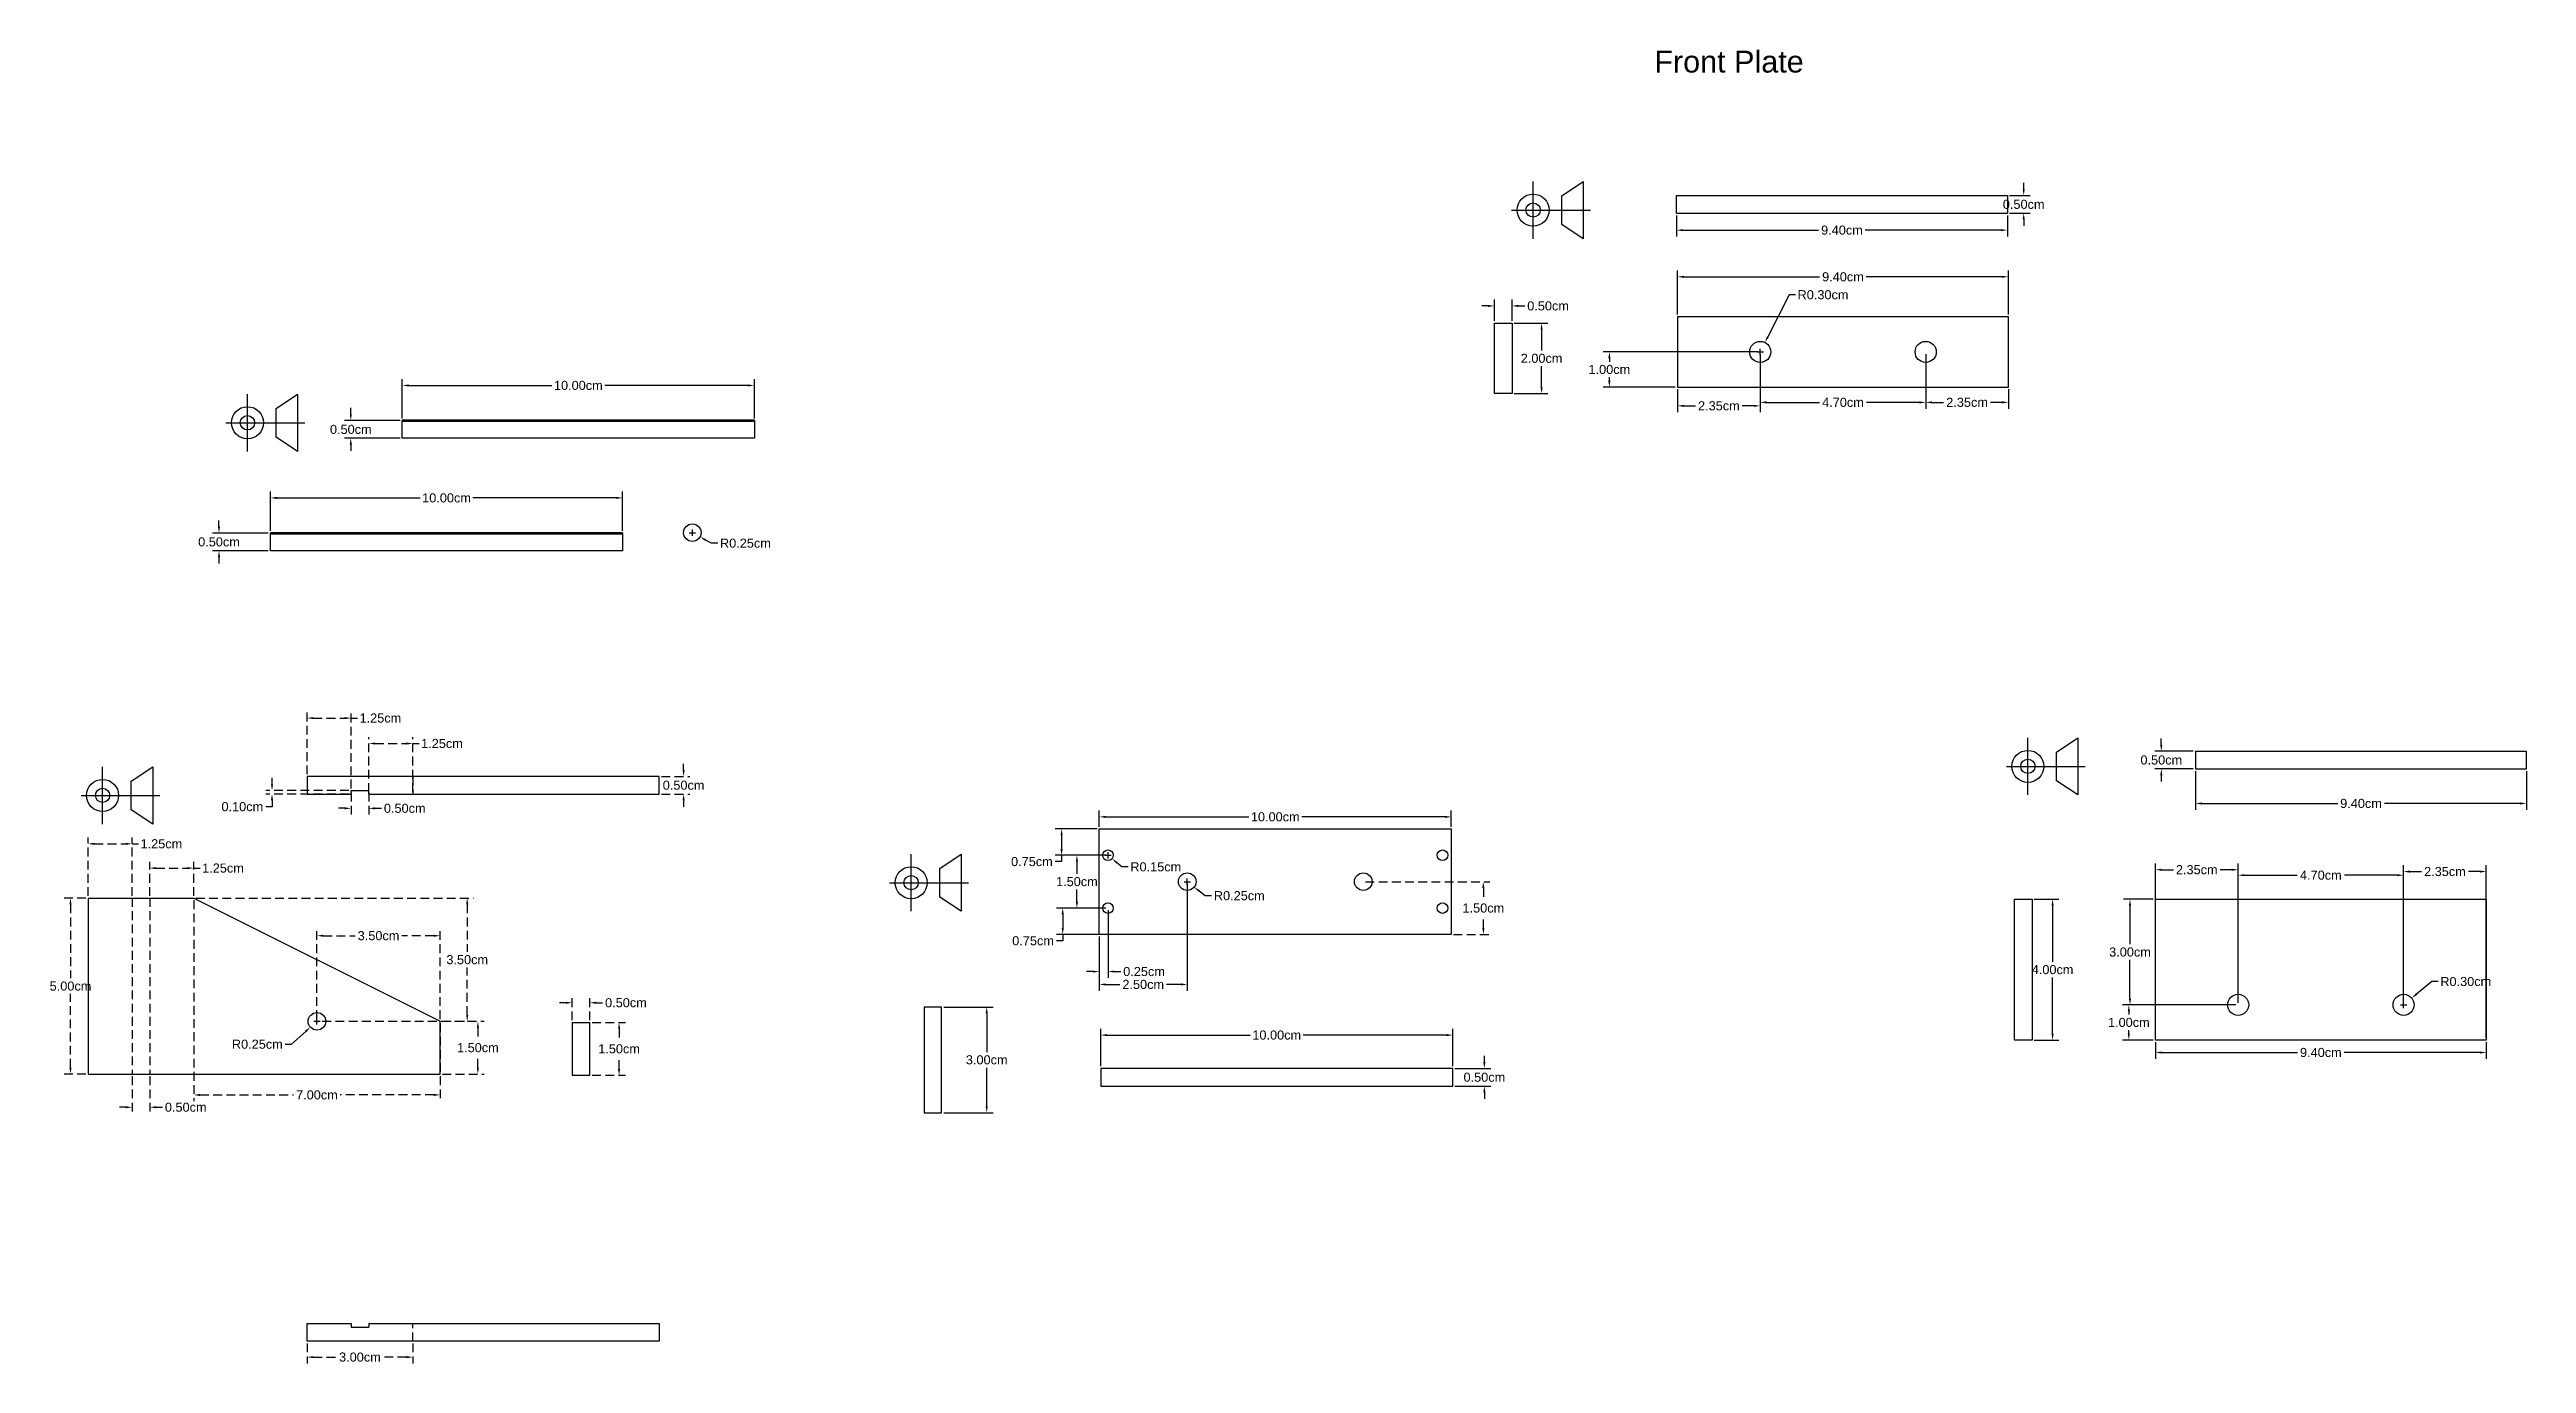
# Model space of a CAD drawing. Header units: inches. Extents: x 15 to 123, y 4 to 42.
# Drawn here: x 15.2 to 85.5, y 4.3 to 41.6 of the extents above; entities that cross this region are included whole.
import ezdxf

# ---------------------------------------------------------------- set-up
doc = ezdxf.new("R2010")
doc.units = ezdxf.units.IN
doc.header["$MEASUREMENT"] = 0
doc.linetypes.add('HIDDEN', pattern=[0.375, 0.25, -0.125])
doc.layers.add('dim', color=250, linetype='Continuous')
doc.styles.get("Standard").update_dxf_attribs({"font": 'arial.ttf'})
doc.dimstyles.get("Standard").update_dxf_attribs({"dimtxt": 0.2585, "dimasz": 0.18, "dimexe": 0.18, "dimexo": 0.0625, "dimgap": 0.09, "dimtad": 0, "dimtih": 1, "dimtoh": 1, "dimzin": 0, "dimdsep": 46, "dimtxsty": 'Standard', "dimcen": 0.09, "dimazin": 0, "dimtfac": 1, "dimtofl": 0, "dimtmove": 0, "dimatfit": 3, "dimfxl": 1, "dimtolj": 1, "dimtzin": 0, "dimlwd": 30, "dimarcsym": 0})

msp = doc.modelspace()

# ---------------------------------------------------------------- texts
at = {"layer": 'dim', "linetype": 'HIDDEN', "lineweight": -3, "insert": (60.768, 41.61), "char_height": 0.62104, "attachment_point": 1}
msp.add_mtext_dynamic_manual_height_columns('Front Plate', width=16.47159, gutter_width=3.105, heights=[0], dxfattribs=at)

# ---------------------------------------------------------------- blocks, each defined once
blk = doc.blocks.new('*D1')
at = {"layer": 'Defpoints', "color": 0, "lineweight": -3, "transparency": 16777216}
for p in [(35.204, 32.099), (25.204, 31.099), (35.204, 31.099)]:
    blk.add_point(p, dxfattribs=at)
at = {"layer": 'dim', "color": 0, "lineweight": -2, "transparency": 16777216}
for p, q in [((25.204, 31.162), (25.204, 32.279)), ((35.204, 31.162), (35.204, 32.279))]:
    blk.add_line(p, q, dxfattribs=at)
at = {"layer": 'dim', "color": 0, "lineweight": 30, "transparency": 16777216}
for p, q in [((25.384, 32.099), (29.452, 32.099)), ((35.024, 32.099), (30.955, 32.099))]:
    blk.add_line(p, q, dxfattribs=at)
at = {"layer": 'dim', "color": 0, "lineweight": -3, "transparency": 16777216}
for points in [[(25.384, 32.129), (25.384, 32.069), (25.204, 32.099)], [(35.024, 32.129), (35.024, 32.069), (35.204, 32.099)]]:
    blk.add_solid(points, dxfattribs=at)
at = {"layer": 'dim', "color": 0, "transparency": 16777216, "insert": (30.204, 32.099), "char_height": 0.2585, "attachment_point": 5}
blk.add_mtext('\\A1;10.00cm', dxfattribs=at)
blk = doc.blocks.new('*D2')
at = {"layer": 'Defpoints', "color": 0, "lineweight": -3, "transparency": 16777216}
for p in [(25.204, 31.099), (23.741, 30.599), (25.204, 30.599)]:
    blk.add_point(p, dxfattribs=at)
at = {"layer": 'dim', "color": 0, "lineweight": -2, "transparency": 16777216}
for p, q in [((25.141, 31.099), (23.561, 31.099)), ((25.141, 30.599), (23.561, 30.599))]:
    blk.add_line(p, q, dxfattribs=at)
at = {"layer": 'dim', "color": 0, "lineweight": 30, "transparency": 16777216}
for p, q in [((23.741, 31.279), (23.741, 31.459)), ((23.741, 30.419), (23.741, 30.239))]:
    blk.add_line(p, q, dxfattribs=at)
at = {"layer": 'dim', "color": 0, "lineweight": -3, "transparency": 16777216}
for points in [[(23.711, 31.279), (23.771, 31.279), (23.741, 31.099)], [(23.711, 30.419), (23.771, 30.419), (23.741, 30.599)]]:
    blk.add_solid(points, dxfattribs=at)
at = {"layer": 'dim', "color": 0, "transparency": 16777216, "insert": (23.741, 30.849), "char_height": 0.2585, "attachment_point": 5}
blk.add_mtext('\\A1;0.50cm', dxfattribs=at)
blk = doc.blocks.new('*D3')
at = {"layer": 'Defpoints', "color": 0, "lineweight": -3, "transparency": 16777216}
for p in [(33.443, 27.916), (33.662, 27.795)]:
    blk.add_point(p, dxfattribs=at)
at = {"layer": 'dim', "color": 0, "lineweight": -2, "transparency": 16777216}
for p, q in [((33.353, 27.916), (33.533, 27.916)), ((33.443, 27.826), (33.443, 28.006))]:
    blk.add_line(p, q, dxfattribs=at)
at = {"layer": 'dim', "color": 0, "lineweight": 30, "transparency": 16777216}
for p, q in [((33.983, 27.616), (33.819, 27.707)), ((34.163, 27.616), (33.983, 27.616))]:
    blk.add_line(p, q, dxfattribs=at)
at = {"layer": 'dim', "color": 0, "lineweight": -3, "transparency": 16777216}
blk.add_solid([(33.834, 27.734), (33.805, 27.681), (33.662, 27.795)], dxfattribs=at)
at = {"layer": 'dim', "color": 0, "transparency": 16777216, "insert": (34.95, 27.616), "char_height": 0.2585, "attachment_point": 5}
blk.add_mtext('\\A1;R0.25cm', dxfattribs=at)
blk = doc.blocks.new('*D4')
at = {"layer": 'Defpoints', "color": 0, "linetype": 'HIDDEN', "lineweight": -3, "transparency": 16777216}
for p in [(23.75, 20.59), (24.25, 20.59), (24.25, 20.084)]:
    blk.add_point(p, dxfattribs=at)
at = {"layer": 'dim', "color": 0, "linetype": 'HIDDEN', "lineweight": -2, "transparency": 16777216}
for p, q in [((23.75, 20.527), (23.75, 19.904)), ((24.25, 20.527), (24.25, 19.904))]:
    blk.add_line(p, q, dxfattribs=at)
at = {"layer": 'dim', "color": 0, "linetype": 'HIDDEN', "lineweight": 30, "transparency": 16777216}
for p, q in [((23.57, 20.084), (23.39, 20.084)), ((24.43, 20.084), (24.61, 20.084))]:
    blk.add_line(p, q, dxfattribs=at)
at = {"layer": 'dim', "color": 0, "linetype": 'HIDDEN', "lineweight": -3, "transparency": 16777216}
for points in [[(23.57, 20.114), (23.57, 20.054), (23.75, 20.084)], [(24.43, 20.114), (24.43, 20.054), (24.25, 20.084)]]:
    blk.add_solid(points, dxfattribs=at)
at = {"layer": 'dim', "color": 0, "linetype": 'HIDDEN', "transparency": 16777216, "insert": (25.273, 20.084), "char_height": 0.2585, "attachment_point": 5}
blk.add_mtext('\\A1;0.50cm', dxfattribs=at)
blk = doc.blocks.new('*D5')
at = {"layer": 'Defpoints', "color": 0, "linetype": 'HIDDEN', "lineweight": -3, "transparency": 16777216}
for p in [(21.503, 20.49), (23.75, 20.59), (23.75, 20.49)]:
    blk.add_point(p, dxfattribs=at)
at = {"layer": 'dim', "color": 0, "linetype": 'HIDDEN', "lineweight": -2, "transparency": 16777216}
for p, q in [((23.688, 20.59), (21.323, 20.59)), ((23.688, 20.49), (21.323, 20.49))]:
    blk.add_line(p, q, dxfattribs=at)
at = {"layer": 'dim', "color": 0, "linetype": 'HIDDEN', "lineweight": 30, "transparency": 16777216}
for p, q in [((21.503, 20.77), (21.503, 20.95)), ((21.503, 20.13), (21.323, 20.13)), ((21.503, 20.31), (21.503, 20.13))]:
    blk.add_line(p, q, dxfattribs=at)
at = {"layer": 'dim', "color": 0, "linetype": 'HIDDEN', "lineweight": -3, "transparency": 16777216}
for points in [[(21.473, 20.77), (21.533, 20.77), (21.503, 20.59)], [(21.473, 20.31), (21.533, 20.31), (21.503, 20.49)]]:
    blk.add_solid(points, dxfattribs=at)
at = {"layer": 'dim', "color": 0, "linetype": 'HIDDEN', "transparency": 16777216, "insert": (20.66, 20.13), "char_height": 0.2585, "attachment_point": 5}
blk.add_mtext('\\A1;0.10cm', dxfattribs=at)
blk = doc.blocks.new('*D6')
at = {"layer": 'Defpoints', "color": 0, "linetype": 'HIDDEN', "lineweight": -3, "transparency": 16777216}
for p in [(32.5, 20.99), (32.5, 20.49), (33.194, 20.49)]:
    blk.add_point(p, dxfattribs=at)
at = {"layer": 'dim', "color": 0, "linetype": 'HIDDEN', "lineweight": 30, "transparency": 16777216}
for p, q in [((33.194, 21.17), (33.194, 21.35)), ((33.194, 20.31), (33.194, 20.13))]:
    blk.add_line(p, q, dxfattribs=at)
at = {"layer": 'dim', "color": 0, "linetype": 'HIDDEN', "lineweight": -2, "transparency": 16777216}
for p, q in [((32.563, 20.99), (33.374, 20.99)), ((32.563, 20.49), (33.374, 20.49))]:
    blk.add_line(p, q, dxfattribs=at)
at = {"layer": 'dim', "color": 0, "linetype": 'HIDDEN', "lineweight": -3, "transparency": 16777216}
for points in [[(33.164, 21.17), (33.224, 21.17), (33.194, 20.99)], [(33.164, 20.31), (33.224, 20.31), (33.194, 20.49)]]:
    blk.add_solid(points, dxfattribs=at)
at = {"layer": 'dim', "color": 0, "linetype": 'HIDDEN', "transparency": 16777216, "insert": (33.194, 20.74), "char_height": 0.2585, "attachment_point": 5}
blk.add_mtext('\\A1;0.50cm', dxfattribs=at)
blk = doc.blocks.new('*D9')
at = {"layer": 'Defpoints', "color": 0, "linetype": 'HIDDEN', "lineweight": -3, "transparency": 16777216}
for p in [(16.279, 17.533), (15.779, 12.533), (16.279, 12.533)]:
    blk.add_point(p, dxfattribs=at)
at = {"layer": 'dim', "color": 0, "linetype": 'HIDDEN', "lineweight": -2, "transparency": 16777216}
for p, q in [((16.217, 17.533), (15.599, 17.533)), ((16.217, 12.533), (15.599, 12.533))]:
    blk.add_line(p, q, dxfattribs=at)
at = {"layer": 'dim', "color": 0, "linetype": 'HIDDEN', "lineweight": 30, "transparency": 16777216}
for p, q in [((15.779, 17.353), (15.779, 15.255)), ((15.779, 12.713), (15.779, 14.811))]:
    blk.add_line(p, q, dxfattribs=at)
at = {"layer": 'dim', "color": 0, "linetype": 'HIDDEN', "lineweight": -3, "transparency": 16777216}
for points in [[(15.749, 17.353), (15.809, 17.353), (15.779, 17.533)], [(15.749, 12.713), (15.809, 12.713), (15.779, 12.533)]]:
    blk.add_solid(points, dxfattribs=at)
at = {"layer": 'dim', "color": 0, "linetype": 'HIDDEN', "transparency": 16777216, "insert": (15.779, 15.033), "char_height": 0.2585, "attachment_point": 5}
blk.add_mtext('\\A1;5.00cm', dxfattribs=at)
blk = doc.blocks.new('*D10')
at = {"layer": 'Defpoints', "color": 0, "lineweight": -3, "transparency": 16777216}
for p in [(22.593, 13.866), (22.779, 14.033)]:
    blk.add_point(p, dxfattribs=at)
at = {"layer": 'dim', "color": 0, "lineweight": -2, "transparency": 16777216}
for p, q in [((22.779, 13.943), (22.779, 14.123)), ((22.689, 14.033), (22.869, 14.033))]:
    blk.add_line(p, q, dxfattribs=at)
at = {"layer": 'dim', "color": 0, "lineweight": 30, "transparency": 16777216}
for p, q in [((21.873, 13.381), (22.053, 13.381)), ((22.053, 13.381), (22.459, 13.746))]:
    blk.add_line(p, q, dxfattribs=at)
at = {"layer": 'dim', "color": 0, "lineweight": -3, "transparency": 16777216}
blk.add_solid([(22.439, 13.768), (22.479, 13.723), (22.593, 13.866)], dxfattribs=at)
at = {"layer": 'dim', "color": 0, "transparency": 16777216, "insert": (21.086, 13.381), "char_height": 0.2585, "attachment_point": 5}
blk.add_mtext('\\A1;R0.25cm', dxfattribs=at)
blk = doc.blocks.new('*D11')
at = {"layer": 'Defpoints', "color": 0, "linetype": 'HIDDEN', "lineweight": -3, "transparency": 16777216}
for p in [(19.279, 17.533), (26.279, 14.033), (27.048, 14.033)]:
    blk.add_point(p, dxfattribs=at)
at = {"layer": 'dim', "color": 0, "linetype": 'HIDDEN', "lineweight": -2, "transparency": 16777216}
for p, q in [((19.342, 17.533), (27.228, 17.533)), ((26.342, 14.033), (27.228, 14.033))]:
    blk.add_line(p, q, dxfattribs=at)
at = {"layer": 'dim', "color": 0, "linetype": 'HIDDEN', "lineweight": 30, "transparency": 16777216}
for p, q in [((27.048, 17.353), (27.048, 16.005)), ((27.048, 14.213), (27.048, 15.561))]:
    blk.add_line(p, q, dxfattribs=at)
at = {"layer": 'dim', "color": 0, "linetype": 'HIDDEN', "lineweight": -3, "transparency": 16777216}
for points in [[(27.018, 17.353), (27.078, 17.353), (27.048, 17.533)], [(27.018, 14.213), (27.078, 14.213), (27.048, 14.033)]]:
    blk.add_solid(points, dxfattribs=at)
at = {"layer": 'dim', "color": 0, "linetype": 'HIDDEN', "transparency": 16777216, "insert": (27.048, 15.783), "char_height": 0.2585, "attachment_point": 5}
blk.add_mtext('\\A1;3.50cm', dxfattribs=at)
blk = doc.blocks.new('*D12')
at = {"layer": 'Defpoints', "color": 0, "linetype": 'HIDDEN', "lineweight": -3, "transparency": 16777216}
for p in [(19.279, 17.533), (26.279, 14.033), (26.279, 11.941)]:
    blk.add_point(p, dxfattribs=at)
at = {"layer": 'dim', "color": 0, "linetype": 'HIDDEN', "lineweight": -2, "transparency": 16777216}
for p, q in [((19.279, 17.47), (19.279, 11.761)), ((26.279, 13.97), (26.279, 11.761))]:
    blk.add_line(p, q, dxfattribs=at)
at = {"layer": 'dim', "color": 0, "linetype": 'HIDDEN', "lineweight": 30, "transparency": 16777216}
for p, q in [((19.459, 11.941), (22.117, 11.941)), ((26.099, 11.941), (23.441, 11.941))]:
    blk.add_line(p, q, dxfattribs=at)
at = {"layer": 'dim', "color": 0, "linetype": 'HIDDEN', "lineweight": -3, "transparency": 16777216}
for points in [[(19.459, 11.971), (19.459, 11.911), (19.279, 11.941)], [(26.099, 11.971), (26.099, 11.911), (26.279, 11.941)]]:
    blk.add_solid(points, dxfattribs=at)
at = {"layer": 'dim', "color": 0, "linetype": 'HIDDEN', "transparency": 16777216, "insert": (22.779, 11.941), "char_height": 0.2585, "attachment_point": 5}
blk.add_mtext('\\A1;7.00cm', dxfattribs=at)
blk = doc.blocks.new('*D13')
at = {"layer": 'Defpoints', "color": 0, "linetype": 'HIDDEN', "lineweight": -3, "transparency": 16777216}
for p in [(30.533, 14.56), (30.033, 14), (30.533, 14)]:
    blk.add_point(p, dxfattribs=at)
at = {"layer": 'dim', "color": 0, "linetype": 'HIDDEN', "lineweight": 30, "transparency": 16777216}
for p, q in [((29.853, 14.56), (29.673, 14.56)), ((30.713, 14.56), (30.893, 14.56))]:
    blk.add_line(p, q, dxfattribs=at)
at = {"layer": 'dim', "color": 0, "linetype": 'HIDDEN', "lineweight": -2, "transparency": 16777216}
for p, q in [((30.033, 14.062), (30.033, 14.74)), ((30.533, 14.062), (30.533, 14.74))]:
    blk.add_line(p, q, dxfattribs=at)
at = {"layer": 'dim', "color": 0, "linetype": 'HIDDEN', "lineweight": -3, "transparency": 16777216}
for points in [[(29.853, 14.59), (29.853, 14.53), (30.033, 14.56)], [(30.713, 14.59), (30.713, 14.53), (30.533, 14.56)]]:
    blk.add_solid(points, dxfattribs=at)
at = {"layer": 'dim', "color": 0, "linetype": 'HIDDEN', "transparency": 16777216, "insert": (31.556, 14.56), "char_height": 0.2585, "attachment_point": 5}
blk.add_mtext('\\A1;0.50cm', dxfattribs=at)
blk = doc.blocks.new('*D14')
at = {"layer": 'Defpoints', "color": 0, "linetype": 'HIDDEN', "lineweight": -3, "transparency": 16777216}
for p in [(30.533, 14), (30.533, 12.5), (31.361, 12.5)]:
    blk.add_point(p, dxfattribs=at)
at = {"layer": 'dim', "color": 0, "linetype": 'HIDDEN', "lineweight": -2, "transparency": 16777216}
for p, q in [((30.596, 14), (31.541, 14)), ((30.596, 12.5), (31.541, 12.5))]:
    blk.add_line(p, q, dxfattribs=at)
at = {"layer": 'dim', "color": 0, "linetype": 'HIDDEN', "lineweight": 30, "transparency": 16777216}
for p, q in [((31.361, 13.82), (31.361, 13.472)), ((31.361, 12.68), (31.361, 13.028))]:
    blk.add_line(p, q, dxfattribs=at)
at = {"layer": 'dim', "color": 0, "linetype": 'HIDDEN', "lineweight": -3, "transparency": 16777216}
for points in [[(31.331, 13.82), (31.391, 13.82), (31.361, 14)], [(31.331, 12.68), (31.391, 12.68), (31.361, 12.5)]]:
    blk.add_solid(points, dxfattribs=at)
at = {"layer": 'dim', "color": 0, "linetype": 'HIDDEN', "transparency": 16777216, "insert": (31.361, 13.25), "char_height": 0.2585, "attachment_point": 5}
blk.add_mtext('\\A1;1.50cm', dxfattribs=at)
blk = doc.blocks.new('*D15')
at = {"layer": 'Defpoints', "color": 0, "linetype": 'HIDDEN', "lineweight": -3, "transparency": 16777216}
for p in [(22.5, 4.943), (25.5, 4.943), (25.5, 4.491)]:
    blk.add_point(p, dxfattribs=at)
at = {"layer": 'dim', "color": 0, "linetype": 'HIDDEN', "lineweight": -2, "transparency": 16777216}
for p, q in [((22.5, 4.88), (22.5, 4.311)), ((25.5, 4.88), (25.5, 4.311))]:
    blk.add_line(p, q, dxfattribs=at)
at = {"layer": 'dim', "color": 0, "linetype": 'HIDDEN', "lineweight": 30, "transparency": 16777216}
for p, q in [((22.68, 4.491), (23.337, 4.491)), ((25.32, 4.491), (24.663, 4.491))]:
    blk.add_line(p, q, dxfattribs=at)
at = {"layer": 'dim', "color": 0, "linetype": 'HIDDEN', "lineweight": -3, "transparency": 16777216}
for points in [[(22.68, 4.521), (22.68, 4.461), (22.5, 4.491)], [(25.32, 4.521), (25.32, 4.461), (25.5, 4.491)]]:
    blk.add_solid(points, dxfattribs=at)
at = {"layer": 'dim', "color": 0, "linetype": 'HIDDEN', "transparency": 16777216, "insert": (24, 4.491), "char_height": 0.2585, "attachment_point": 5}
blk.add_mtext('\\A1;3.00cm', dxfattribs=at)
blk = doc.blocks.new('*D16')
at = {"layer": 'Defpoints', "color": 0, "lineweight": -3, "transparency": 16777216}
for p in [(55.042, 13.641), (45.042, 12.693), (55.042, 12.693)]:
    blk.add_point(p, dxfattribs=at)
at = {"layer": 'dim', "color": 0, "lineweight": -2, "transparency": 16777216}
for p, q in [((45.042, 12.755), (45.042, 13.821)), ((55.042, 12.755), (55.042, 13.821))]:
    blk.add_line(p, q, dxfattribs=at)
at = {"layer": 'dim', "color": 0, "lineweight": 30, "transparency": 16777216}
for p, q in [((45.222, 13.641), (49.29, 13.641)), ((54.862, 13.641), (50.793, 13.641))]:
    blk.add_line(p, q, dxfattribs=at)
at = {"layer": 'dim', "color": 0, "lineweight": -3, "transparency": 16777216}
for points in [[(45.222, 13.671), (45.222, 13.611), (45.042, 13.641)], [(54.862, 13.671), (54.862, 13.611), (55.042, 13.641)]]:
    blk.add_solid(points, dxfattribs=at)
at = {"layer": 'dim', "color": 0, "transparency": 16777216, "insert": (50.042, 13.641), "char_height": 0.2585, "attachment_point": 5}
blk.add_mtext('\\A1;10.00cm', dxfattribs=at)
blk = doc.blocks.new('*D17')
at = {"layer": 'Defpoints', "color": 0, "lineweight": -3, "transparency": 16777216}
for p in [(55.042, 12.693), (55.94, 12.693), (55.042, 12.193)]:
    blk.add_point(p, dxfattribs=at)
at = {"layer": 'dim', "color": 0, "lineweight": -2, "transparency": 16777216}
for p, q in [((55.104, 12.693), (56.12, 12.693)), ((55.104, 12.193), (56.12, 12.193))]:
    blk.add_line(p, q, dxfattribs=at)
at = {"layer": 'dim', "color": 0, "lineweight": 30, "transparency": 16777216}
for p, q in [((55.94, 12.873), (55.94, 13.053)), ((55.94, 12.013), (55.94, 11.833))]:
    blk.add_line(p, q, dxfattribs=at)
at = {"layer": 'dim', "color": 0, "lineweight": -3, "transparency": 16777216}
for points in [[(55.91, 12.873), (55.97, 12.873), (55.94, 12.693)], [(55.91, 12.013), (55.97, 12.013), (55.94, 12.193)]]:
    blk.add_solid(points, dxfattribs=at)
at = {"layer": 'dim', "color": 0, "transparency": 16777216, "insert": (55.94, 12.443), "char_height": 0.2585, "attachment_point": 5}
blk.add_mtext('\\A1;0.50cm', dxfattribs=at)
blk = doc.blocks.new('*D18')
at = {"layer": 'Defpoints', "color": 0, "lineweight": -3, "transparency": 16777216}
for p in [(55, 19.841), (45, 19.5), (55, 19.5)]:
    blk.add_point(p, dxfattribs=at)
at = {"layer": 'dim', "color": 0, "lineweight": -2, "transparency": 16777216}
for p, q in [((45, 19.562), (45, 20.021)), ((55, 19.562), (55, 20.021))]:
    blk.add_line(p, q, dxfattribs=at)
at = {"layer": 'dim', "color": 0, "lineweight": 30, "transparency": 16777216}
for p, q in [((45.18, 19.841), (49.249, 19.841)), ((54.82, 19.841), (50.751, 19.841))]:
    blk.add_line(p, q, dxfattribs=at)
at = {"layer": 'dim', "color": 0, "lineweight": -3, "transparency": 16777216}
for points in [[(45.18, 19.871), (45.18, 19.811), (45, 19.841)], [(54.82, 19.871), (54.82, 19.811), (55, 19.841)]]:
    blk.add_solid(points, dxfattribs=at)
at = {"layer": 'dim', "color": 0, "transparency": 16777216, "insert": (50, 19.841), "char_height": 0.2585, "attachment_point": 5}
blk.add_mtext('\\A1;10.00cm', dxfattribs=at)
blk = doc.blocks.new('*D19')
at = {"layer": 'Defpoints', "color": 0, "lineweight": -3, "transparency": 16777216}
for p in [(45.25, 18.75), (45.364, 18.653)]:
    blk.add_point(p, dxfattribs=at)
at = {"layer": 'dim', "color": 0, "lineweight": -2, "transparency": 16777216}
for p, q in [((45.16, 18.75), (45.34, 18.75)), ((45.25, 18.66), (45.25, 18.84))]:
    blk.add_line(p, q, dxfattribs=at)
at = {"layer": 'dim', "color": 0, "lineweight": 30, "transparency": 16777216}
for p, q in [((45.639, 18.42), (45.502, 18.536)), ((45.819, 18.42), (45.639, 18.42))]:
    blk.add_line(p, q, dxfattribs=at)
at = {"layer": 'dim', "color": 0, "lineweight": -3, "transparency": 16777216}
blk.add_solid([(45.521, 18.559), (45.482, 18.514), (45.364, 18.653)], dxfattribs=at)
at = {"layer": 'dim', "color": 0, "transparency": 16777216, "insert": (46.606, 18.42), "char_height": 0.2585, "attachment_point": 5}
blk.add_mtext('\\A1;R0.15cm', dxfattribs=at)
blk = doc.blocks.new('*D20')
at = {"layer": 'Defpoints', "color": 0, "lineweight": -3, "transparency": 16777216}
for p in [(47.5, 18), (47.697, 17.846)]:
    blk.add_point(p, dxfattribs=at)
at = {"layer": 'dim', "color": 0, "lineweight": -2, "transparency": 16777216}
for p, q in [((47.41, 18), (47.59, 18)), ((47.5, 17.91), (47.5, 18.09))]:
    blk.add_line(p, q, dxfattribs=at)
at = {"layer": 'dim', "color": 0, "lineweight": 30, "transparency": 16777216}
for p, q in [((48.012, 17.6), (47.839, 17.735)), ((48.192, 17.6), (48.012, 17.6))]:
    blk.add_line(p, q, dxfattribs=at)
at = {"layer": 'dim', "color": 0, "lineweight": -3, "transparency": 16777216}
blk.add_solid([(47.857, 17.759), (47.82, 17.712), (47.697, 17.846)], dxfattribs=at)
at = {"layer": 'dim', "color": 0, "transparency": 16777216, "insert": (48.979, 17.6), "char_height": 0.2585, "attachment_point": 5}
blk.add_mtext('\\A1;R0.25cm', dxfattribs=at)
blk = doc.blocks.new('*D21')
at = {"layer": 'Defpoints', "color": 0, "linetype": 'HIDDEN', "lineweight": -3, "transparency": 16777216}
for p in [(25.5, 21.925), (24.25, 20.49), (25.5, 20.49)]:
    blk.add_point(p, dxfattribs=at)
at = {"layer": 'dim', "color": 0, "linetype": 'HIDDEN', "lineweight": -2, "transparency": 16777216}
for p, q in [((24.25, 20.552), (24.25, 22.105)), ((25.5, 20.552), (25.5, 22.105))]:
    blk.add_line(p, q, dxfattribs=at)
at = {"layer": 'dim', "color": 0, "linetype": 'HIDDEN', "lineweight": 30, "transparency": 16777216}
for p, q in [((24.43, 21.925), (25.32, 21.925)), ((25.5, 21.925), (25.68, 21.925))]:
    blk.add_line(p, q, dxfattribs=at)
at = {"layer": 'dim', "color": 0, "linetype": 'HIDDEN', "lineweight": -3, "transparency": 16777216}
for points in [[(24.43, 21.955), (24.43, 21.895), (24.25, 21.925)], [(25.32, 21.955), (25.32, 21.895), (25.5, 21.925)]]:
    blk.add_solid(points, dxfattribs=at)
at = {"layer": 'dim', "color": 0, "linetype": 'HIDDEN', "transparency": 16777216, "insert": (26.331, 21.925), "char_height": 0.2585, "attachment_point": 5}
blk.add_mtext('\\A1;1.25cm', dxfattribs=at)
blk = doc.blocks.new('*D22')
at = {"layer": 'Defpoints', "color": 0, "linetype": 'HIDDEN', "lineweight": -3, "transparency": 16777216}
for p in [(19.279, 18.385), (18.029, 17.533), (19.279, 17.533)]:
    blk.add_point(p, dxfattribs=at)
at = {"layer": 'dim', "color": 0, "linetype": 'HIDDEN', "lineweight": -2, "transparency": 16777216}
for p, q in [((18.029, 17.595), (18.029, 18.565)), ((19.279, 17.595), (19.279, 18.565))]:
    blk.add_line(p, q, dxfattribs=at)
at = {"layer": 'dim', "color": 0, "linetype": 'HIDDEN', "lineweight": 30, "transparency": 16777216}
for p, q in [((18.209, 18.385), (19.099, 18.385)), ((19.279, 18.385), (19.459, 18.385))]:
    blk.add_line(p, q, dxfattribs=at)
at = {"layer": 'dim', "color": 0, "linetype": 'HIDDEN', "lineweight": -3, "transparency": 16777216}
for points in [[(18.209, 18.415), (18.209, 18.355), (18.029, 18.385)], [(19.099, 18.415), (19.099, 18.355), (19.279, 18.385)]]:
    blk.add_solid(points, dxfattribs=at)
at = {"layer": 'dim', "color": 0, "linetype": 'HIDDEN', "transparency": 16777216, "insert": (20.11, 18.385), "char_height": 0.2585, "attachment_point": 5}
blk.add_mtext('\\A1;1.25cm', dxfattribs=at)
blk = doc.blocks.new('*D23')
at = {"layer": 'Defpoints', "color": 0, "lineweight": -3, "transparency": 16777216}
for p in [(45.25, 17.25), (45, 16.5), (45.25, 15.446)]:
    blk.add_point(p, dxfattribs=at)
at = {"layer": 'dim', "color": 0, "lineweight": -2, "transparency": 16777216}
for p, q in [((45.25, 17.188), (45.25, 15.266)), ((45, 16.438), (45, 15.266))]:
    blk.add_line(p, q, dxfattribs=at)
at = {"layer": 'dim', "color": 0, "lineweight": 30, "transparency": 16777216}
for p, q in [((44.82, 15.446), (44.64, 15.446)), ((45.43, 15.446), (45.61, 15.446))]:
    blk.add_line(p, q, dxfattribs=at)
at = {"layer": 'dim', "color": 0, "lineweight": -3, "transparency": 16777216}
for points in [[(44.82, 15.476), (44.82, 15.416), (45, 15.446)], [(45.43, 15.476), (45.43, 15.416), (45.25, 15.446)]]:
    blk.add_solid(points, dxfattribs=at)
at = {"layer": 'dim', "color": 0, "transparency": 16777216, "insert": (46.273, 15.446), "char_height": 0.2585, "attachment_point": 5}
blk.add_mtext('\\A1;0.25cm', dxfattribs=at)
blk = doc.blocks.new('*D24')
at = {"layer": 'Defpoints', "color": 0, "lineweight": -3, "transparency": 16777216}
for p in [(47.5, 18), (45, 16.5), (47.5, 15.08)]:
    blk.add_point(p, dxfattribs=at)
at = {"layer": 'dim', "color": 0, "lineweight": -2, "transparency": 16777216}
for p, q in [((47.5, 17.938), (47.5, 14.9)), ((45, 16.438), (45, 14.9))]:
    blk.add_line(p, q, dxfattribs=at)
at = {"layer": 'dim', "color": 0, "lineweight": 30, "transparency": 16777216}
for p, q in [((45.18, 15.08), (45.585, 15.08)), ((47.32, 15.08), (46.915, 15.08))]:
    blk.add_line(p, q, dxfattribs=at)
at = {"layer": 'dim', "color": 0, "lineweight": -3, "transparency": 16777216}
for points in [[(45.18, 15.11), (45.18, 15.05), (45, 15.08)], [(47.32, 15.11), (47.32, 15.05), (47.5, 15.08)]]:
    blk.add_solid(points, dxfattribs=at)
at = {"layer": 'dim', "color": 0, "transparency": 16777216, "insert": (46.25, 15.08), "char_height": 0.2585, "attachment_point": 5}
blk.add_mtext('\\A1;2.50cm', dxfattribs=at)
blk = doc.blocks.new('*D25')
at = {"layer": 'Defpoints', "color": 0, "lineweight": -3, "transparency": 16777216}
for p in [(45, 19.5), (43.931, 18.75), (45.25, 18.75)]:
    blk.add_point(p, dxfattribs=at)
at = {"layer": 'dim', "color": 0, "lineweight": -2, "transparency": 16777216}
for p, q in [((44.938, 19.5), (43.751, 19.5)), ((45.188, 18.75), (43.751, 18.75))]:
    blk.add_line(p, q, dxfattribs=at)
at = {"layer": 'dim', "color": 0, "lineweight": 30, "transparency": 16777216}
for p, q in [((43.931, 19.32), (43.931, 18.93)), ((43.931, 18.57), (43.751, 18.57)), ((43.931, 18.75), (43.931, 18.57))]:
    blk.add_line(p, q, dxfattribs=at)
at = {"layer": 'dim', "color": 0, "lineweight": -3, "transparency": 16777216}
for points in [[(43.901, 19.32), (43.961, 19.32), (43.931, 19.5)], [(43.901, 18.93), (43.961, 18.93), (43.931, 18.75)]]:
    blk.add_solid(points, dxfattribs=at)
at = {"layer": 'dim', "color": 0, "transparency": 16777216, "insert": (43.088, 18.57), "char_height": 0.2585, "attachment_point": 5}
blk.add_mtext('\\A1;0.75cm', dxfattribs=at)
blk = doc.blocks.new('*D26')
at = {"layer": 'Defpoints', "color": 0, "lineweight": -3, "transparency": 16777216}
for p in [(45.25, 18.75), (44.366, 17.25), (45.25, 17.25)]:
    blk.add_point(p, dxfattribs=at)
at = {"layer": 'dim', "color": 0, "lineweight": -2, "transparency": 16777216}
for p, q in [((45.188, 18.75), (44.186, 18.75)), ((45.188, 17.25), (44.186, 17.25))]:
    blk.add_line(p, q, dxfattribs=at)
at = {"layer": 'dim', "color": 0, "lineweight": 30, "transparency": 16777216}
for p, q in [((44.366, 18.57), (44.366, 18.222)), ((44.366, 17.43), (44.366, 17.778))]:
    blk.add_line(p, q, dxfattribs=at)
at = {"layer": 'dim', "color": 0, "lineweight": -3, "transparency": 16777216}
for points in [[(44.336, 18.57), (44.396, 18.57), (44.366, 18.75)], [(44.336, 17.43), (44.396, 17.43), (44.366, 17.25)]]:
    blk.add_solid(points, dxfattribs=at)
at = {"layer": 'dim', "color": 0, "transparency": 16777216, "insert": (44.366, 18), "char_height": 0.2585, "attachment_point": 5}
blk.add_mtext('\\A1;1.50cm', dxfattribs=at)
blk = doc.blocks.new('*D27')
at = {"layer": 'Defpoints', "color": 0, "lineweight": -3, "transparency": 16777216}
for p in [(45.25, 17.25), (43.963, 16.5), (45.25, 16.5)]:
    blk.add_point(p, dxfattribs=at)
at = {"layer": 'dim', "color": 0, "lineweight": -2, "transparency": 16777216}
for p, q in [((45.188, 17.25), (43.783, 17.25)), ((45.188, 16.5), (43.783, 16.5))]:
    blk.add_line(p, q, dxfattribs=at)
at = {"layer": 'dim', "color": 0, "lineweight": 30, "transparency": 16777216}
for p, q in [((43.963, 17.07), (43.963, 16.68)), ((43.963, 16.32), (43.783, 16.32)), ((43.963, 16.5), (43.963, 16.32))]:
    blk.add_line(p, q, dxfattribs=at)
at = {"layer": 'dim', "color": 0, "lineweight": -3, "transparency": 16777216}
for points in [[(43.933, 17.07), (43.993, 17.07), (43.963, 17.25)], [(43.933, 16.68), (43.993, 16.68), (43.963, 16.5)]]:
    blk.add_solid(points, dxfattribs=at)
at = {"layer": 'dim', "color": 0, "transparency": 16777216, "insert": (43.12, 16.32), "char_height": 0.2585, "attachment_point": 5}
blk.add_mtext('\\A1;0.75cm', dxfattribs=at)
blk = doc.blocks.new('*D28')
at = {"layer": 'Defpoints', "color": 0, "lineweight": -3, "transparency": 16777216}
for p in [(40.524, 14.437), (40.524, 11.437), (41.804, 11.437)]:
    blk.add_point(p, dxfattribs=at)
at = {"layer": 'dim', "color": 0, "lineweight": -2, "transparency": 16777216}
for p, q in [((40.586, 14.437), (41.984, 14.437)), ((40.586, 11.437), (41.984, 11.437))]:
    blk.add_line(p, q, dxfattribs=at)
at = {"layer": 'dim', "color": 0, "lineweight": 30, "transparency": 16777216}
for p, q in [((41.804, 14.257), (41.804, 13.159)), ((41.804, 11.617), (41.804, 12.715))]:
    blk.add_line(p, q, dxfattribs=at)
at = {"layer": 'dim', "color": 0, "lineweight": -3, "transparency": 16777216}
for points in [[(41.774, 14.257), (41.834, 14.257), (41.804, 14.437)], [(41.774, 11.617), (41.834, 11.617), (41.804, 11.437)]]:
    blk.add_solid(points, dxfattribs=at)
at = {"layer": 'dim', "color": 0, "transparency": 16777216, "insert": (41.804, 12.937), "char_height": 0.2585, "attachment_point": 5}
blk.add_mtext('\\A1;3.00cm', dxfattribs=at)
blk = doc.blocks.new('*D29')
at = {"layer": 'Defpoints', "color": 0, "lineweight": -3, "transparency": 16777216}
for p in [(75, 13.5), (84.4, 13.5), (84.4, 13.146)]:
    blk.add_point(p, dxfattribs=at)
at = {"layer": 'dim', "color": 0, "lineweight": -2, "transparency": 16777216}
for p, q in [((75, 13.438), (75, 12.966)), ((84.4, 13.438), (84.4, 12.966))]:
    blk.add_line(p, q, dxfattribs=at)
at = {"layer": 'dim', "color": 0, "lineweight": 30, "transparency": 16777216}
for p, q in [((75.18, 13.146), (79.037, 13.146)), ((84.22, 13.146), (80.363, 13.146))]:
    blk.add_line(p, q, dxfattribs=at)
at = {"layer": 'dim', "color": 0, "lineweight": -3, "transparency": 16777216}
for points in [[(75.18, 13.176), (75.18, 13.116), (75, 13.146)], [(84.22, 13.176), (84.22, 13.116), (84.4, 13.146)]]:
    blk.add_solid(points, dxfattribs=at)
at = {"layer": 'dim', "color": 0, "transparency": 16777216, "insert": (79.7, 13.146), "char_height": 0.2585, "attachment_point": 5}
blk.add_mtext('\\A1;9.40cm', dxfattribs=at)
blk = doc.blocks.new('*D30')
at = {"layer": 'Defpoints', "color": 0, "lineweight": -3, "transparency": 16777216}
for p in [(77.35, 18.339), (77.35, 14.5), (75, 13.5)]:
    blk.add_point(p, dxfattribs=at)
at = {"layer": 'dim', "color": 0, "lineweight": -2, "transparency": 16777216}
for p, q in [((75, 13.562), (75, 18.519)), ((77.35, 14.562), (77.35, 18.519))]:
    blk.add_line(p, q, dxfattribs=at)
at = {"layer": 'dim', "color": 0, "lineweight": 30, "transparency": 16777216}
for p, q in [((75.18, 18.339), (75.51, 18.339)), ((77.17, 18.339), (76.84, 18.339))]:
    blk.add_line(p, q, dxfattribs=at)
at = {"layer": 'dim', "color": 0, "lineweight": -3, "transparency": 16777216}
for points in [[(75.18, 18.369), (75.18, 18.309), (75, 18.339)], [(77.17, 18.369), (77.17, 18.309), (77.35, 18.339)]]:
    blk.add_solid(points, dxfattribs=at)
at = {"layer": 'dim', "color": 0, "transparency": 16777216, "insert": (76.175, 18.339), "char_height": 0.2585, "attachment_point": 5}
blk.add_mtext('\\A1;2.35cm', dxfattribs=at)
blk = doc.blocks.new('*D31')
at = {"layer": 'Defpoints', "color": 0, "lineweight": -3, "transparency": 16777216}
for p in [(84.4, 18.287), (82.05, 14.5), (84.4, 13.5)]:
    blk.add_point(p, dxfattribs=at)
at = {"layer": 'dim', "color": 0, "lineweight": -2, "transparency": 16777216}
for p, q in [((82.05, 14.562), (82.05, 18.467)), ((84.4, 13.562), (84.4, 18.467))]:
    blk.add_line(p, q, dxfattribs=at)
at = {"layer": 'dim', "color": 0, "lineweight": 30, "transparency": 16777216}
for p, q in [((82.23, 18.287), (82.56, 18.287)), ((84.22, 18.287), (83.89, 18.287))]:
    blk.add_line(p, q, dxfattribs=at)
at = {"layer": 'dim', "color": 0, "lineweight": -3, "transparency": 16777216}
for points in [[(82.23, 18.317), (82.23, 18.257), (82.05, 18.287)], [(84.22, 18.317), (84.22, 18.257), (84.4, 18.287)]]:
    blk.add_solid(points, dxfattribs=at)
at = {"layer": 'dim', "color": 0, "transparency": 16777216, "insert": (83.225, 18.287), "char_height": 0.2585, "attachment_point": 5}
blk.add_mtext('\\A1;2.35cm', dxfattribs=at)
blk = doc.blocks.new('*D32')
at = {"layer": 'Defpoints', "color": 0, "lineweight": -3, "transparency": 16777216}
for p in [(82.05, 18.184), (77.35, 14.5), (82.05, 14.5)]:
    blk.add_point(p, dxfattribs=at)
at = {"layer": 'dim', "color": 0, "lineweight": -2, "transparency": 16777216}
for p, q in [((77.35, 14.562), (77.35, 18.364)), ((82.05, 14.562), (82.05, 18.364))]:
    blk.add_line(p, q, dxfattribs=at)
at = {"layer": 'dim', "color": 0, "lineweight": 30, "transparency": 16777216}
for p, q in [((77.53, 18.184), (79.032, 18.184)), ((81.87, 18.184), (80.368, 18.184))]:
    blk.add_line(p, q, dxfattribs=at)
at = {"layer": 'dim', "color": 0, "lineweight": -3, "transparency": 16777216}
for points in [[(77.53, 18.214), (77.53, 18.154), (77.35, 18.184)], [(81.87, 18.214), (81.87, 18.154), (82.05, 18.184)]]:
    blk.add_solid(points, dxfattribs=at)
at = {"layer": 'dim', "color": 0, "transparency": 16777216, "insert": (79.7, 18.184), "char_height": 0.2585, "attachment_point": 5}
blk.add_mtext('\\A1;4.70cm', dxfattribs=at)
blk = doc.blocks.new('*D33')
at = {"layer": 'Defpoints', "color": 0, "lineweight": -3, "transparency": 16777216}
for p in [(75.168, 21.206), (76.141, 21.706), (76.141, 21.206)]:
    blk.add_point(p, dxfattribs=at)
at = {"layer": 'dim', "color": 0, "lineweight": 30, "transparency": 16777216}
for p, q in [((75.168, 21.886), (75.168, 22.066)), ((75.168, 21.026), (75.168, 20.846))]:
    blk.add_line(p, q, dxfattribs=at)
at = {"layer": 'dim', "color": 0, "lineweight": -2, "transparency": 16777216}
for p, q in [((76.078, 21.706), (74.988, 21.706)), ((76.078, 21.206), (74.988, 21.206))]:
    blk.add_line(p, q, dxfattribs=at)
at = {"layer": 'dim', "color": 0, "lineweight": -3, "transparency": 16777216}
for points in [[(75.138, 21.886), (75.198, 21.886), (75.168, 21.706)], [(75.138, 21.026), (75.198, 21.026), (75.168, 21.206)]]:
    blk.add_solid(points, dxfattribs=at)
at = {"layer": 'dim', "color": 0, "transparency": 16777216, "insert": (75.168, 21.456), "char_height": 0.2585, "attachment_point": 5}
blk.add_mtext('\\A1;0.50cm', dxfattribs=at)
blk = doc.blocks.new('*D34')
at = {"layer": 'Defpoints', "color": 0, "lineweight": -3, "transparency": 16777216}
for p in [(76.141, 21.206), (85.541, 21.206), (85.541, 20.222)]:
    blk.add_point(p, dxfattribs=at)
at = {"layer": 'dim', "color": 0, "lineweight": -2, "transparency": 16777216}
for p, q in [((76.141, 21.144), (76.141, 20.042)), ((85.541, 21.144), (85.541, 20.042))]:
    blk.add_line(p, q, dxfattribs=at)
at = {"layer": 'dim', "color": 0, "lineweight": 30, "transparency": 16777216}
for p, q in [((76.321, 20.222), (80.178, 20.222)), ((85.361, 20.222), (81.504, 20.222))]:
    blk.add_line(p, q, dxfattribs=at)
at = {"layer": 'dim', "color": 0, "lineweight": -3, "transparency": 16777216}
for points in [[(76.321, 20.252), (76.321, 20.192), (76.141, 20.222)], [(85.361, 20.252), (85.361, 20.192), (85.541, 20.222)]]:
    blk.add_solid(points, dxfattribs=at)
at = {"layer": 'dim', "color": 0, "transparency": 16777216, "insert": (80.841, 20.222), "char_height": 0.2585, "attachment_point": 5}
blk.add_mtext('\\A1;9.40cm', dxfattribs=at)
blk = doc.blocks.new('*D35')
at = {"layer": 'Defpoints', "color": 0, "lineweight": -3, "transparency": 16777216}
for p in [(74.246, 14.5), (77.35, 14.5), (75, 13.5)]:
    blk.add_point(p, dxfattribs=at)
at = {"layer": 'dim', "color": 0, "lineweight": -2, "transparency": 16777216}
for p, q in [((77.288, 14.5), (74.066, 14.5)), ((74.938, 13.5), (74.066, 13.5))]:
    blk.add_line(p, q, dxfattribs=at)
at = {"layer": 'dim', "color": 0, "lineweight": 30, "transparency": 16777216}
for p, q in [((74.246, 14.32), (74.246, 14.222)), ((74.246, 13.68), (74.246, 13.778))]:
    blk.add_line(p, q, dxfattribs=at)
at = {"layer": 'dim', "color": 0, "lineweight": -3, "transparency": 16777216}
for points in [[(74.216, 14.32), (74.276, 14.32), (74.246, 14.5)], [(74.216, 13.68), (74.276, 13.68), (74.246, 13.5)]]:
    blk.add_solid(points, dxfattribs=at)
at = {"layer": 'dim', "color": 0, "transparency": 16777216, "insert": (74.246, 14), "char_height": 0.2585, "attachment_point": 5}
blk.add_mtext('\\A1;1.00cm', dxfattribs=at)
blk = doc.blocks.new('*D36')
at = {"layer": 'Defpoints', "color": 0, "lineweight": -3, "transparency": 16777216}
for p in [(74.279, 17.5), (75, 17.5), (77.35, 14.5)]:
    blk.add_point(p, dxfattribs=at)
at = {"layer": 'dim', "color": 0, "lineweight": -2, "transparency": 16777216}
for p, q in [((74.938, 17.5), (74.099, 17.5)), ((77.288, 14.5), (74.099, 14.5))]:
    blk.add_line(p, q, dxfattribs=at)
at = {"layer": 'dim', "color": 0, "lineweight": 30, "transparency": 16777216}
for p, q in [((74.279, 17.32), (74.279, 16.222)), ((74.279, 14.68), (74.279, 15.778))]:
    blk.add_line(p, q, dxfattribs=at)
at = {"layer": 'dim', "color": 0, "lineweight": -3, "transparency": 16777216}
for points in [[(74.249, 17.32), (74.309, 17.32), (74.279, 17.5)], [(74.249, 14.68), (74.309, 14.68), (74.279, 14.5)]]:
    blk.add_solid(points, dxfattribs=at)
at = {"layer": 'dim', "color": 0, "transparency": 16777216, "insert": (74.279, 16), "char_height": 0.2585, "attachment_point": 5}
blk.add_mtext('\\A1;3.00cm', dxfattribs=at)
blk = doc.blocks.new('*D37')
at = {"layer": 'Defpoints', "color": 0, "lineweight": -3, "transparency": 16777216}
for p in [(71.499, 17.5), (71.499, 13.5), (72.08, 13.5)]:
    blk.add_point(p, dxfattribs=at)
at = {"layer": 'dim', "color": 0, "lineweight": -2, "transparency": 16777216}
for p, q in [((71.561, 17.5), (72.26, 17.5)), ((71.561, 13.5), (72.26, 13.5))]:
    blk.add_line(p, q, dxfattribs=at)
at = {"layer": 'dim', "color": 0, "lineweight": 30, "transparency": 16777216}
for p, q in [((72.08, 17.32), (72.08, 15.722)), ((72.08, 13.68), (72.08, 15.278))]:
    blk.add_line(p, q, dxfattribs=at)
at = {"layer": 'dim', "color": 0, "lineweight": -3, "transparency": 16777216}
for points in [[(72.05, 17.32), (72.11, 17.32), (72.08, 17.5)], [(72.05, 13.68), (72.11, 13.68), (72.08, 13.5)]]:
    blk.add_solid(points, dxfattribs=at)
at = {"layer": 'dim', "color": 0, "transparency": 16777216, "insert": (72.08, 15.5), "char_height": 0.2585, "attachment_point": 5}
blk.add_mtext('\\A1;4.00cm', dxfattribs=at)
blk = doc.blocks.new('*D38')
at = {"layer": 'Defpoints', "color": 0, "lineweight": -3, "transparency": 16777216}
for p in [(82.05, 14.5), (82.281, 14.691)]:
    blk.add_point(p, dxfattribs=at)
at = {"layer": 'dim', "color": 0, "lineweight": 30, "transparency": 16777216}
for p, q in [((82.85, 15.162), (82.42, 14.806)), ((83.03, 15.162), (82.85, 15.162))]:
    blk.add_line(p, q, dxfattribs=at)
at = {"layer": 'dim', "color": 0, "lineweight": -2, "transparency": 16777216}
for p, q in [((81.96, 14.5), (82.14, 14.5)), ((82.05, 14.41), (82.05, 14.59))]:
    blk.add_line(p, q, dxfattribs=at)
at = {"layer": 'dim', "color": 0, "lineweight": -3, "transparency": 16777216}
blk.add_solid([(82.401, 14.829), (82.439, 14.783), (82.281, 14.691)], dxfattribs=at)
at = {"layer": 'dim', "color": 0, "transparency": 16777216, "insert": (83.816, 15.162), "char_height": 0.2585, "attachment_point": 5}
blk.add_mtext('\\A1;R0.30cm', dxfattribs=at)
blk = doc.blocks.new('*D39')
at = {"layer": 'Defpoints', "color": 0, "lineweight": -3, "transparency": 16777216}
for p in [(63.911, 33.32), (63.776, 33.052)]:
    blk.add_point(p, dxfattribs=at)
at = {"layer": 'dim', "color": 0, "lineweight": 30, "transparency": 16777216}
for p, q in [((64.593, 34.675), (63.991, 33.48)), ((64.773, 34.675), (64.593, 34.675))]:
    blk.add_line(p, q, dxfattribs=at)
at = {"layer": 'dim', "color": 0, "lineweight": -2, "transparency": 16777216}
for p, q in [((63.776, 32.962), (63.776, 33.142)), ((63.686, 33.052), (63.866, 33.052))]:
    blk.add_line(p, q, dxfattribs=at)
at = {"layer": 'dim', "color": 0, "lineweight": -3, "transparency": 16777216}
blk.add_solid([(63.965, 33.494), (64.018, 33.467), (63.911, 33.32)], dxfattribs=at)
at = {"layer": 'dim', "color": 0, "transparency": 16777216, "insert": (65.559, 34.675), "char_height": 0.2585, "attachment_point": 5}
blk.add_mtext('\\A1;R0.30cm', dxfattribs=at)
blk = doc.blocks.new('*D40')
at = {"layer": 'Defpoints', "color": 0, "lineweight": -3, "transparency": 16777216}
for p in [(70.826, 35.185), (61.426, 34.052), (70.826, 34.052)]:
    blk.add_point(p, dxfattribs=at)
at = {"layer": 'dim', "color": 0, "lineweight": -2, "transparency": 16777216}
for p, q in [((61.426, 34.114), (61.426, 35.365)), ((70.826, 34.114), (70.826, 35.365))]:
    blk.add_line(p, q, dxfattribs=at)
at = {"layer": 'dim', "color": 0, "lineweight": 30, "transparency": 16777216}
for p, q in [((61.606, 35.185), (65.463, 35.185)), ((70.646, 35.185), (66.789, 35.185))]:
    blk.add_line(p, q, dxfattribs=at)
at = {"layer": 'dim', "color": 0, "lineweight": -3, "transparency": 16777216}
for points in [[(61.606, 35.215), (61.606, 35.155), (61.426, 35.185)], [(70.646, 35.215), (70.646, 35.155), (70.826, 35.185)]]:
    blk.add_solid(points, dxfattribs=at)
at = {"layer": 'dim', "color": 0, "transparency": 16777216, "insert": (66.126, 35.185), "char_height": 0.2585, "attachment_point": 5}
blk.add_mtext('\\A1;9.40cm', dxfattribs=at)
blk = doc.blocks.new('*D41')
at = {"layer": 'Defpoints', "color": 0, "lineweight": -3, "transparency": 16777216}
for p in [(63.776, 33.052), (61.426, 32.052), (63.776, 31.519)]:
    blk.add_point(p, dxfattribs=at)
at = {"layer": 'dim', "color": 0, "lineweight": -2, "transparency": 16777216}
for p, q in [((63.776, 32.989), (63.776, 31.339)), ((61.426, 31.989), (61.426, 31.339))]:
    blk.add_line(p, q, dxfattribs=at)
at = {"layer": 'dim', "color": 0, "lineweight": 30, "transparency": 16777216}
for p, q in [((61.606, 31.519), (61.936, 31.519)), ((63.596, 31.519), (63.266, 31.519))]:
    blk.add_line(p, q, dxfattribs=at)
at = {"layer": 'dim', "color": 0, "lineweight": -3, "transparency": 16777216}
for points in [[(61.606, 31.549), (61.606, 31.489), (61.426, 31.519)], [(63.596, 31.549), (63.596, 31.489), (63.776, 31.519)]]:
    blk.add_solid(points, dxfattribs=at)
at = {"layer": 'dim', "color": 0, "transparency": 16777216, "insert": (62.601, 31.519), "char_height": 0.2585, "attachment_point": 5}
blk.add_mtext('\\A1;2.35cm', dxfattribs=at)
blk = doc.blocks.new('*D42')
at = {"layer": 'Defpoints', "color": 0, "lineweight": -3, "transparency": 16777216}
for p in [(68.476, 33.052), (70.826, 32.052), (70.826, 31.618)]:
    blk.add_point(p, dxfattribs=at)
at = {"layer": 'dim', "color": 0, "lineweight": -2, "transparency": 16777216}
for p, q in [((68.476, 32.989), (68.476, 31.438)), ((70.826, 31.989), (70.826, 31.438))]:
    blk.add_line(p, q, dxfattribs=at)
at = {"layer": 'dim', "color": 0, "lineweight": 30, "transparency": 16777216}
for p, q in [((68.656, 31.618), (68.986, 31.618)), ((70.646, 31.618), (70.316, 31.618))]:
    blk.add_line(p, q, dxfattribs=at)
at = {"layer": 'dim', "color": 0, "lineweight": -3, "transparency": 16777216}
for points in [[(68.656, 31.648), (68.656, 31.588), (68.476, 31.618)], [(70.646, 31.648), (70.646, 31.588), (70.826, 31.618)]]:
    blk.add_solid(points, dxfattribs=at)
at = {"layer": 'dim', "color": 0, "transparency": 16777216, "insert": (69.651, 31.618), "char_height": 0.2585, "attachment_point": 5}
blk.add_mtext('\\A1;2.35cm', dxfattribs=at)
blk = doc.blocks.new('*D43')
at = {"layer": 'Defpoints', "color": 0, "lineweight": -3, "transparency": 16777216}
for p in [(63.776, 33.052), (68.476, 33.052), (68.476, 31.618)]:
    blk.add_point(p, dxfattribs=at)
at = {"layer": 'dim', "color": 0, "lineweight": -2, "transparency": 16777216}
for p, q in [((63.776, 32.989), (63.776, 31.438)), ((68.476, 32.989), (68.476, 31.438))]:
    blk.add_line(p, q, dxfattribs=at)
at = {"layer": 'dim', "color": 0, "lineweight": 30, "transparency": 16777216}
for p, q in [((63.956, 31.618), (65.458, 31.618)), ((68.296, 31.618), (66.794, 31.618))]:
    blk.add_line(p, q, dxfattribs=at)
at = {"layer": 'dim', "color": 0, "lineweight": -3, "transparency": 16777216}
for points in [[(63.956, 31.648), (63.956, 31.588), (63.776, 31.618)], [(68.296, 31.648), (68.296, 31.588), (68.476, 31.618)]]:
    blk.add_solid(points, dxfattribs=at)
at = {"layer": 'dim', "color": 0, "transparency": 16777216, "insert": (66.126, 31.618), "char_height": 0.2585, "attachment_point": 5}
blk.add_mtext('\\A1;4.70cm', dxfattribs=at)
blk = doc.blocks.new('*D44')
at = {"layer": 'Defpoints', "color": 0, "lineweight": -3, "transparency": 16777216}
for p in [(63.776, 33.052), (59.49, 32.052), (61.426, 32.052)]:
    blk.add_point(p, dxfattribs=at)
at = {"layer": 'dim', "color": 0, "lineweight": -2, "transparency": 16777216}
for p, q in [((63.713, 33.052), (59.31, 33.052)), ((61.363, 32.052), (59.31, 32.052))]:
    blk.add_line(p, q, dxfattribs=at)
at = {"layer": 'dim', "color": 0, "lineweight": 30, "transparency": 16777216}
for p, q in [((59.49, 32.872), (59.49, 32.774)), ((59.49, 32.232), (59.49, 32.33))]:
    blk.add_line(p, q, dxfattribs=at)
at = {"layer": 'dim', "color": 0, "lineweight": -3, "transparency": 16777216}
for points in [[(59.46, 32.872), (59.52, 32.872), (59.49, 33.052)], [(59.46, 32.232), (59.52, 32.232), (59.49, 32.052)]]:
    blk.add_solid(points, dxfattribs=at)
at = {"layer": 'dim', "color": 0, "transparency": 16777216, "insert": (59.49, 32.552), "char_height": 0.2585, "attachment_point": 5}
blk.add_mtext('\\A1;1.00cm', dxfattribs=at)
blk = doc.blocks.new('*D45')
at = {"layer": 'Defpoints', "color": 0, "lineweight": -3, "transparency": 16777216}
for p in [(56.226, 33.87), (56.726, 34.358), (56.726, 33.87)]:
    blk.add_point(p, dxfattribs=at)
at = {"layer": 'dim', "color": 0, "lineweight": -2, "transparency": 16777216}
for p, q in [((56.226, 33.933), (56.226, 34.538)), ((56.726, 33.933), (56.726, 34.538))]:
    blk.add_line(p, q, dxfattribs=at)
at = {"layer": 'dim', "color": 0, "lineweight": 30, "transparency": 16777216}
for p, q in [((56.046, 34.358), (55.866, 34.358)), ((56.906, 34.358), (57.086, 34.358))]:
    blk.add_line(p, q, dxfattribs=at)
at = {"layer": 'dim', "color": 0, "lineweight": -3, "transparency": 16777216}
for points in [[(56.046, 34.388), (56.046, 34.328), (56.226, 34.358)], [(56.906, 34.388), (56.906, 34.328), (56.726, 34.358)]]:
    blk.add_solid(points, dxfattribs=at)
at = {"layer": 'dim', "color": 0, "transparency": 16777216, "insert": (57.749, 34.358), "char_height": 0.2585, "attachment_point": 5}
blk.add_mtext('\\A1;0.50cm', dxfattribs=at)
blk = doc.blocks.new('*D46')
at = {"layer": 'Defpoints', "color": 0, "lineweight": -3, "transparency": 16777216}
for p in [(56.726, 33.87), (57.565, 33.87), (56.726, 31.87)]:
    blk.add_point(p, dxfattribs=at)
at = {"layer": 'dim', "color": 0, "lineweight": -2, "transparency": 16777216}
for p, q in [((56.788, 33.87), (57.745, 33.87)), ((56.788, 31.87), (57.745, 31.87))]:
    blk.add_line(p, q, dxfattribs=at)
at = {"layer": 'dim', "color": 0, "lineweight": 30, "transparency": 16777216}
for p, q in [((57.565, 33.69), (57.565, 33.092)), ((57.565, 32.05), (57.565, 32.648))]:
    blk.add_line(p, q, dxfattribs=at)
at = {"layer": 'dim', "color": 0, "lineweight": -3, "transparency": 16777216}
for points in [[(57.535, 33.69), (57.595, 33.69), (57.565, 33.87)], [(57.535, 32.05), (57.595, 32.05), (57.565, 31.87)]]:
    blk.add_solid(points, dxfattribs=at)
at = {"layer": 'dim', "color": 0, "transparency": 16777216, "insert": (57.565, 32.87), "char_height": 0.2585, "attachment_point": 5}
blk.add_mtext('\\A1;2.00cm', dxfattribs=at)
blk = doc.blocks.new('*D47')
at = {"layer": 'Defpoints', "color": 0, "lineweight": -3, "transparency": 16777216}
for p in [(61.397, 36.994), (70.797, 36.994), (70.797, 36.511)]:
    blk.add_point(p, dxfattribs=at)
at = {"layer": 'dim', "color": 0, "lineweight": -2, "transparency": 16777216}
for p, q in [((61.397, 36.931), (61.397, 36.331)), ((70.797, 36.931), (70.797, 36.331))]:
    blk.add_line(p, q, dxfattribs=at)
at = {"layer": 'dim', "color": 0, "lineweight": 30, "transparency": 16777216}
for p, q in [((61.577, 36.511), (65.434, 36.511)), ((70.617, 36.511), (66.76, 36.511))]:
    blk.add_line(p, q, dxfattribs=at)
at = {"layer": 'dim', "color": 0, "lineweight": -3, "transparency": 16777216}
for points in [[(61.577, 36.541), (61.577, 36.481), (61.397, 36.511)], [(70.617, 36.541), (70.617, 36.481), (70.797, 36.511)]]:
    blk.add_solid(points, dxfattribs=at)
at = {"layer": 'dim', "color": 0, "transparency": 16777216, "insert": (66.097, 36.511), "char_height": 0.2585, "attachment_point": 5}
blk.add_mtext('\\A1;9.40cm', dxfattribs=at)
blk = doc.blocks.new('*D48')
at = {"layer": 'Defpoints', "color": 0, "lineweight": -3, "transparency": 16777216}
for p in [(70.797, 37.494), (70.797, 36.994), (71.259, 36.994)]:
    blk.add_point(p, dxfattribs=at)
at = {"layer": 'dim', "color": 0, "lineweight": -2, "transparency": 16777216}
for p, q in [((70.86, 37.494), (71.439, 37.494)), ((70.86, 36.994), (71.439, 36.994))]:
    blk.add_line(p, q, dxfattribs=at)
at = {"layer": 'dim', "color": 0, "lineweight": 30, "transparency": 16777216}
for p, q in [((71.259, 37.674), (71.259, 37.854)), ((71.259, 36.814), (71.259, 36.634))]:
    blk.add_line(p, q, dxfattribs=at)
at = {"layer": 'dim', "color": 0, "lineweight": -3, "transparency": 16777216}
for points in [[(71.229, 37.674), (71.289, 37.674), (71.259, 37.494)], [(71.229, 36.814), (71.289, 36.814), (71.259, 36.994)]]:
    blk.add_solid(points, dxfattribs=at)
at = {"layer": 'dim', "color": 0, "transparency": 16777216, "insert": (71.259, 37.244), "char_height": 0.2585, "attachment_point": 5}
blk.add_mtext('\\A1;0.50cm', dxfattribs=at)
blk = doc.blocks.new('*D49')
at = {"layer": 'Defpoints', "color": 0, "linetype": 'HIDDEN', "lineweight": -3, "transparency": 16777216}
for p in [(17.529, 19.075), (16.279, 17.533), (17.529, 17.533)]:
    blk.add_point(p, dxfattribs=at)
at = {"layer": 'dim', "color": 0, "linetype": 'HIDDEN', "lineweight": -2, "transparency": 16777216}
for p, q in [((16.279, 17.595), (16.279, 19.255)), ((17.529, 17.595), (17.529, 19.255))]:
    blk.add_line(p, q, dxfattribs=at)
at = {"layer": 'dim', "color": 0, "linetype": 'HIDDEN', "lineweight": 30, "transparency": 16777216}
for p, q in [((16.459, 19.075), (17.349, 19.075)), ((17.529, 19.075), (17.709, 19.075))]:
    blk.add_line(p, q, dxfattribs=at)
at = {"layer": 'dim', "color": 0, "linetype": 'HIDDEN', "lineweight": -3, "transparency": 16777216}
for points in [[(16.459, 19.105), (16.459, 19.045), (16.279, 19.075)], [(17.349, 19.105), (17.349, 19.045), (17.529, 19.075)]]:
    blk.add_solid(points, dxfattribs=at)
at = {"layer": 'dim', "color": 0, "linetype": 'HIDDEN', "transparency": 16777216, "insert": (18.36, 19.075), "char_height": 0.2585, "attachment_point": 5}
blk.add_mtext('\\A1;1.25cm', dxfattribs=at)
blk = doc.blocks.new('*D50')
at = {"layer": 'Defpoints', "color": 0, "linetype": 'HIDDEN', "lineweight": -3, "transparency": 16777216}
for p in [(17.529, 12.533), (18.029, 12.533), (18.029, 11.591)]:
    blk.add_point(p, dxfattribs=at)
at = {"layer": 'dim', "color": 0, "linetype": 'HIDDEN', "lineweight": -2, "transparency": 16777216}
for p, q in [((17.529, 12.47), (17.529, 11.411)), ((18.029, 12.47), (18.029, 11.411))]:
    blk.add_line(p, q, dxfattribs=at)
at = {"layer": 'dim', "color": 0, "linetype": 'HIDDEN', "lineweight": 30, "transparency": 16777216}
for p, q in [((17.349, 11.591), (17.169, 11.591)), ((18.209, 11.591), (18.389, 11.591))]:
    blk.add_line(p, q, dxfattribs=at)
at = {"layer": 'dim', "color": 0, "linetype": 'HIDDEN', "lineweight": -3, "transparency": 16777216}
for points in [[(17.349, 11.621), (17.349, 11.561), (17.529, 11.591)], [(18.209, 11.621), (18.209, 11.561), (18.029, 11.591)]]:
    blk.add_solid(points, dxfattribs=at)
at = {"layer": 'dim', "color": 0, "linetype": 'HIDDEN', "transparency": 16777216, "insert": (19.052, 11.591), "char_height": 0.2585, "attachment_point": 5}
blk.add_mtext('\\A1;0.50cm', dxfattribs=at)
blk = doc.blocks.new('*D51')
at = {"layer": 'Defpoints', "color": 0, "linetype": 'HIDDEN', "lineweight": -3, "transparency": 16777216}
for p in [(23.75, 22.648), (22.5, 20.99), (23.75, 20.59)]:
    blk.add_point(p, dxfattribs=at)
at = {"layer": 'dim', "color": 0, "linetype": 'HIDDEN', "lineweight": -2, "transparency": 16777216}
for p, q in [((22.5, 21.052), (22.5, 22.828)), ((23.75, 20.652), (23.75, 22.828))]:
    blk.add_line(p, q, dxfattribs=at)
at = {"layer": 'dim', "color": 0, "linetype": 'HIDDEN', "lineweight": 30, "transparency": 16777216}
for p, q in [((22.68, 22.648), (23.57, 22.648)), ((23.75, 22.648), (23.93, 22.648))]:
    blk.add_line(p, q, dxfattribs=at)
at = {"layer": 'dim', "color": 0, "linetype": 'HIDDEN', "lineweight": -3, "transparency": 16777216}
for points in [[(22.68, 22.678), (22.68, 22.618), (22.5, 22.648)], [(23.57, 22.678), (23.57, 22.618), (23.75, 22.648)]]:
    blk.add_solid(points, dxfattribs=at)
at = {"layer": 'dim', "color": 0, "linetype": 'HIDDEN', "transparency": 16777216, "insert": (24.581, 22.648), "char_height": 0.2585, "attachment_point": 5}
blk.add_mtext('\\A1;1.25cm', dxfattribs=at)
blk = doc.blocks.new('*D63')
at = {"layer": 'Defpoints', "color": 0, "linetype": 'HIDDEN', "lineweight": -3, "transparency": 16777216}
for p in [(26.279, 16.464), (22.779, 14.033), (26.279, 12.533)]:
    blk.add_point(p, dxfattribs=at)
at = {"layer": 'dim', "color": 0, "linetype": 'HIDDEN', "lineweight": -2, "transparency": 16777216}
for p, q in [((22.779, 14.095), (22.779, 16.644)), ((26.279, 12.595), (26.279, 16.644))]:
    blk.add_line(p, q, dxfattribs=at)
at = {"layer": 'dim', "color": 0, "linetype": 'HIDDEN', "lineweight": 30, "transparency": 16777216}
for p, q in [((22.959, 16.464), (23.867, 16.464)), ((26.099, 16.464), (25.192, 16.464))]:
    blk.add_line(p, q, dxfattribs=at)
at = {"layer": 'dim', "color": 0, "linetype": 'HIDDEN', "lineweight": -3, "transparency": 16777216}
for points in [[(22.959, 16.494), (22.959, 16.434), (22.779, 16.464)], [(26.099, 16.494), (26.099, 16.434), (26.279, 16.464)]]:
    blk.add_solid(points, dxfattribs=at)
at = {"layer": 'dim', "color": 0, "linetype": 'HIDDEN', "lineweight": -3, "transparency": 16777216, "insert": (24.529, 16.464), "char_height": 0.2585, "attachment_point": 5}
blk.add_mtext('\\A1;3.50cm', dxfattribs=at)
blk = doc.blocks.new('*D64')
at = {"layer": 'Defpoints', "color": 0, "linetype": 'HIDDEN', "lineweight": -3, "transparency": 16777216}
for p in [(52.5, 18), (55, 16.5), (55.911, 16.5)]:
    blk.add_point(p, dxfattribs=at)
at = {"layer": 'dim', "color": 0, "linetype": 'HIDDEN', "lineweight": -2, "transparency": 16777216}
for p, q in [((52.563, 18), (56.091, 18)), ((55.063, 16.5), (56.091, 16.5))]:
    blk.add_line(p, q, dxfattribs=at)
at = {"layer": 'dim', "color": 0, "linetype": 'HIDDEN', "lineweight": 30, "transparency": 16777216}
for p, q in [((55.911, 17.82), (55.911, 17.472)), ((55.911, 16.68), (55.911, 17.028))]:
    blk.add_line(p, q, dxfattribs=at)
at = {"layer": 'dim', "color": 0, "linetype": 'HIDDEN', "lineweight": -3, "transparency": 16777216}
for points in [[(55.881, 17.82), (55.941, 17.82), (55.911, 18)], [(55.881, 16.68), (55.941, 16.68), (55.911, 16.5)]]:
    blk.add_solid(points, dxfattribs=at)
at = {"layer": 'dim', "color": 0, "linetype": 'HIDDEN', "lineweight": -3, "transparency": 16777216, "insert": (55.911, 17.25), "char_height": 0.2585, "attachment_point": 5}
blk.add_mtext('\\A1;1.50cm', dxfattribs=at)
blk = doc.blocks.new('*D65')
at = {"layer": 'Defpoints', "color": 0, "linetype": 'HIDDEN', "lineweight": -3, "transparency": 16777216}
for p in [(22.869, 14.033), (26.279, 12.533), (27.351, 12.533)]:
    blk.add_point(p, dxfattribs=at)
at = {"layer": 'dim', "color": 0, "linetype": 'HIDDEN', "lineweight": -2, "transparency": 16777216}
for p, q in [((22.932, 14.033), (27.531, 14.033)), ((26.342, 12.533), (27.531, 12.533))]:
    blk.add_line(p, q, dxfattribs=at)
at = {"layer": 'dim', "color": 0, "linetype": 'HIDDEN', "lineweight": 30, "transparency": 16777216}
for p, q in [((27.351, 13.853), (27.351, 13.505)), ((27.351, 12.713), (27.351, 13.061))]:
    blk.add_line(p, q, dxfattribs=at)
at = {"layer": 'dim', "color": 0, "linetype": 'HIDDEN', "lineweight": -3, "transparency": 16777216}
for points in [[(27.321, 13.853), (27.381, 13.853), (27.351, 14.033)], [(27.321, 12.713), (27.381, 12.713), (27.351, 12.533)]]:
    blk.add_solid(points, dxfattribs=at)
at = {"layer": 'dim', "color": 0, "linetype": 'HIDDEN', "lineweight": -3, "transparency": 16777216, "insert": (27.351, 13.283), "char_height": 0.2585, "attachment_point": 5}
blk.add_mtext('\\A1;1.50cm', dxfattribs=at)
blk = doc.blocks.new('*D76')
at = {"layer": 'Defpoints', "color": 0, "lineweight": -3, "transparency": 16777216}
for p in [(31.46, 28.903), (21.46, 27.903), (31.46, 27.903)]:
    blk.add_point(p, dxfattribs=at)
at = {"layer": 'dim', "color": 0, "lineweight": -2, "transparency": 16777216}
for p, q in [((21.46, 27.966), (21.46, 29.083)), ((31.46, 27.966), (31.46, 29.083))]:
    blk.add_line(p, q, dxfattribs=at)
at = {"layer": 'dim', "color": 0, "lineweight": 30, "transparency": 16777216}
for p, q in [((21.64, 28.903), (25.709, 28.903)), ((31.28, 28.903), (27.211, 28.903))]:
    blk.add_line(p, q, dxfattribs=at)
at = {"layer": 'dim', "color": 0, "lineweight": -3, "transparency": 16777216}
for points in [[(21.64, 28.933), (21.64, 28.873), (21.46, 28.903)], [(31.28, 28.933), (31.28, 28.873), (31.46, 28.903)]]:
    blk.add_solid(points, dxfattribs=at)
at = {"layer": 'dim', "color": 0, "transparency": 16777216, "insert": (26.46, 28.903), "char_height": 0.2585, "attachment_point": 5}
blk.add_mtext('\\A1;10.00cm', dxfattribs=at)
blk = doc.blocks.new('*D77')
at = {"layer": 'Defpoints', "color": 0, "lineweight": -3, "transparency": 16777216}
for p in [(21.46, 27.903), (19.997, 27.403), (21.46, 27.403)]:
    blk.add_point(p, dxfattribs=at)
at = {"layer": 'dim', "color": 0, "lineweight": 30, "transparency": 16777216}
for p, q in [((19.997, 28.083), (19.997, 28.263)), ((19.997, 27.223), (19.997, 27.043))]:
    blk.add_line(p, q, dxfattribs=at)
at = {"layer": 'dim', "color": 0, "lineweight": -2, "transparency": 16777216}
for p, q in [((21.397, 27.903), (19.817, 27.903)), ((21.397, 27.403), (19.817, 27.403))]:
    blk.add_line(p, q, dxfattribs=at)
at = {"layer": 'dim', "color": 0, "lineweight": -3, "transparency": 16777216}
for points in [[(19.967, 28.083), (20.027, 28.083), (19.997, 27.903)], [(19.967, 27.223), (20.027, 27.223), (19.997, 27.403)]]:
    blk.add_solid(points, dxfattribs=at)
at = {"layer": 'dim', "color": 0, "transparency": 16777216, "insert": (19.997, 27.653), "char_height": 0.2585, "attachment_point": 5}
blk.add_mtext('\\A1;0.50cm', dxfattribs=at)

# ---------------------------------------------------------------- dimensions: what is measured, and where the dimension line sits
at = {"layer": 'dim'}
for base, p1, p2, angle, picture, middle in [((71.259, 36.994), (70.797, 37.494), (70.797, 36.994), 90, '*D48', (71.259, 37.244)), ((57.565, 33.87), (56.726, 31.87), (56.726, 33.87), 90, '*D46', (57.565, 32.87)), ((59.49, 32.052), (63.776, 33.052), (61.426, 32.052), 90, '*D44', (59.49, 32.552)), ((35.204, 32.099), (25.204, 31.099), (35.204, 31.099), 180, '*D1', (30.204, 32.099)), ((23.741, 30.599), (25.204, 31.099), (25.204, 30.599), 90, '*D2', (23.741, 30.849)), ((31.46, 28.903), (21.46, 27.903), (31.46, 27.903), 180, '*D76', (26.46, 28.903)), ((19.997, 27.403), (21.46, 27.903), (21.46, 27.403), 90, '*D77', (19.997, 27.653)), ((75.168, 21.206), (76.141, 21.706), (76.141, 21.206), 90, '*D33', (75.168, 21.456)), ((43.931, 18.75), (45, 19.5), (45.25, 18.75), 90, '*D25', (43.088, 18.57)), ((44.366, 17.25), (45.25, 18.75), (45.25, 17.25), 90, '*D26', (44.366, 18)), ((43.963, 16.5), (45.25, 17.25), (45.25, 16.5), 90, '*D27', (43.12, 16.32)), ((72.08, 13.5), (71.499, 17.5), (71.499, 13.5), 90, '*D37', (72.08, 15.5)), ((74.279, 17.5), (77.35, 14.5), (75, 17.5), 90, '*D36', (74.279, 16)), ((41.804, 11.437), (40.524, 14.437), (40.524, 11.437), 90, '*D28', (41.804, 12.937)), ((74.246, 14.5), (75, 13.5), (77.35, 14.5), 90, '*D35', (74.246, 14)), ((55.94, 12.693), (55.042, 12.193), (55.042, 12.693), 90, '*D17', (55.94, 12.443))]:
    dim = msp.add_linear_dim(base=base, p1=p1, p2=p2, angle=angle, dimstyle='Standard', override={"dimpost": 'cm'}, dxfattribs=at)
    dim.commit()
    dim.dimension.update_dxf_attribs({"geometry": picture, "text_midpoint": middle})
for base, p1, p2, picture, middle in [((70.797, 36.511), (61.397, 36.994), (70.797, 36.994), '*D47', (66.097, 36.511)), ((70.826, 35.185), (61.426, 34.052), (70.826, 34.052), '*D40', (66.126, 35.185)), ((56.726, 34.358), (56.226, 33.87), (56.726, 33.87), '*D45', (57.749, 34.358)), ((63.776, 31.519), (61.426, 32.052), (63.776, 33.052), '*D41', (62.601, 31.519)), ((68.476, 31.618), (63.776, 33.052), (68.476, 33.052), '*D43', (66.126, 31.618)), ((70.826, 31.618), (68.476, 33.052), (70.826, 32.052), '*D42', (69.651, 31.618)), ((85.541, 20.222), (76.141, 21.206), (85.541, 21.206), '*D34', (80.841, 20.222)), ((55, 19.841), (45, 19.5), (55, 19.5), '*D18', (50, 19.841)), ((77.35, 18.339), (75, 13.5), (77.35, 14.5), '*D30', (76.175, 18.339)), ((82.05, 18.184), (77.35, 14.5), (82.05, 14.5), '*D32', (79.7, 18.184)), ((84.4, 18.287), (82.05, 14.5), (84.4, 13.5), '*D31', (83.225, 18.287)), ((47.5, 15.08), (45, 16.5), (47.5, 18), '*D24', (46.25, 15.08)), ((45.25, 15.446), (45, 16.5), (45.25, 17.25), '*D23', (46.273, 15.446)), ((55.042, 13.641), (45.042, 12.693), (55.042, 12.693), '*D16', (50.042, 13.641)), ((84.4, 13.146), (75, 13.5), (84.4, 13.5), '*D29', (79.7, 13.146))]:
    dim = msp.add_linear_dim(base=base, p1=p1, p2=p2, dimstyle='Standard', override={"dimpost": 'cm'}, dxfattribs=at)
    dim.commit()
    dim.dimension.update_dxf_attribs({"geometry": picture, "text_midpoint": middle})
for center, mpoint, picture, middle in [((63.776, 33.052), (63.911, 33.32), '*D39', (65.559, 34.675)), ((33.443, 27.916), (33.662, 27.795), '*D3', (34.95, 27.616)), ((47.5, 18), (47.697, 17.846), '*D20', (48.979, 17.6)), ((82.05, 14.5), (82.281, 14.691), '*D38', (83.816, 15.162)), ((22.779, 14.033), (22.593, 13.866), '*D10', (21.086, 13.381))]:
    dim = msp.add_radius_dim(center=center, mpoint=mpoint, dimstyle='Standard', override={"dimpost": 'cm'}, dxfattribs=at)
    dim.commit()
    dim.dimension.update_dxf_attribs({"geometry": picture, "text_midpoint": middle, "dimtype": 164})
at = {"layer": 'dim', "linetype": 'HIDDEN'}
for base, p1, p2, picture, middle in [((23.75, 22.648), (22.5, 20.99), (23.75, 20.59), '*D51', (24.581, 22.648)), ((25.5, 21.925), (24.25, 20.49), (25.5, 20.49), '*D21', (26.331, 21.925)), ((24.25, 20.084), (23.75, 20.59), (24.25, 20.59), '*D4', (25.273, 20.084)), ((17.529, 19.075), (16.279, 17.533), (17.529, 17.533), '*D49', (18.36, 19.075)), ((19.279, 18.385), (18.029, 17.533), (19.279, 17.533), '*D22', (20.11, 18.385)), ((26.279, 11.941), (19.279, 17.533), (26.279, 14.033), '*D12', (22.779, 11.941)), ((30.533, 14.56), (30.033, 14), (30.533, 14), '*D13', (31.556, 14.56)), ((18.029, 11.591), (17.529, 12.533), (18.029, 12.533), '*D50', (19.052, 11.591)), ((25.5, 4.491), (22.5, 4.943), (25.5, 4.943), '*D15', (24, 4.491))]:
    dim = msp.add_linear_dim(base=base, p1=p1, p2=p2, dimstyle='Standard', override={"dimpost": 'cm'}, dxfattribs=at)
    dim.commit()
    dim.dimension.update_dxf_attribs({"geometry": picture, "text_midpoint": middle})
for base, p1, p2, picture, middle in [((33.194, 20.49), (32.5, 20.99), (32.5, 20.49), '*D6', (33.194, 20.74)), ((21.503, 20.49), (23.75, 20.59), (23.75, 20.49), '*D5', (20.66, 20.13)), ((15.779, 12.533), (16.279, 17.533), (16.279, 12.533), '*D9', (15.779, 15.033)), ((27.048, 14.033), (19.279, 17.533), (26.279, 14.033), '*D11', (27.048, 15.783)), ((31.361, 12.5), (30.533, 14), (30.533, 12.5), '*D14', (31.361, 13.25))]:
    dim = msp.add_linear_dim(base=base, p1=p1, p2=p2, angle=90, dimstyle='Standard', override={"dimpost": 'cm'}, dxfattribs=at)
    dim.commit()
    dim.dimension.update_dxf_attribs({"geometry": picture, "text_midpoint": middle})
at = {"layer": 'dim'}
dim = msp.add_radius_dim(center=(45.25, 18.75), mpoint=(45.364, 18.653), dimstyle='Standard', override={"dimpost": 'cm'}, dxfattribs=at)
dim.commit()
dim.dimension.update_dxf_attribs({"geometry": '*D19', "text_midpoint": (46.606, 18.42)})
at = {"layer": 'dim', "linetype": 'HIDDEN', "lineweight": -3}
for base, p1, p2, picture, middle in [((55.911, 16.5), (52.5, 18), (55, 16.5), '*D64', (55.911, 17.25)), ((27.351, 12.533), (22.869, 14.033), (26.279, 12.533), '*D65', (27.351, 13.283))]:
    dim = msp.add_linear_dim(base=base, p1=p1, p2=p2, angle=90, dimstyle='Standard', override={"dimpost": 'cm'}, dxfattribs=at)
    dim.commit()
    dim.dimension.update_dxf_attribs({"geometry": picture, "text_midpoint": middle})
dim = msp.add_linear_dim(base=(26.279, 16.464), p1=(22.779, 14.033), p2=(26.279, 12.533), dimstyle='Standard', override={"dimpost": 'cm'}, dxfattribs=at)
dim.commit()
dim.dimension.update_dxf_attribs({"geometry": '*D63', "text_midpoint": (24.529, 16.464)})

# ---------------------------------------------------------------- linework, layer by layer
for p, q in [((57.324, 36.269), (57.324, 37.895)), ((58.137, 37.488), (58.747, 37.895)), ((58.137, 36.675), (58.137, 37.488)), ((58.747, 37.895), (58.747, 36.269)), ((61.397, 36.994), (61.397, 37.494)), ((61.397, 37.494), (70.797, 37.494)), ((70.797, 37.494), (70.797, 36.994)), ((56.714, 37.082), (58.341, 37.082)), ((58.747, 36.269), (58.137, 36.675)), ((58.341, 37.082), (58.95, 37.082)), ((61.397, 36.994), (70.797, 36.994)), ((56.226, 33.87), (56.726, 33.87)), ((56.226, 31.87), (56.226, 33.87)), ((56.726, 33.87), (56.726, 31.87)), ((70.826, 34.052), (61.426, 34.052)), ((61.426, 34.052), (61.426, 32.052)), ((70.826, 32.052), (70.826, 34.052)), ((20.805, 30.226), (20.805, 31.853)), ((21.618, 31.446), (22.228, 31.853)), ((22.228, 31.853), (22.228, 30.226)), ((56.726, 31.87), (56.226, 31.87)), ((61.426, 32.052), (70.826, 32.052)), ((20.195, 31.039), (21.821, 31.039)), ((21.618, 30.633), (21.618, 31.446)), ((21.821, 31.039), (22.431, 31.039)), ((25.204, 30.599), (25.204, 31.099)), ((35.204, 31.099), (35.204, 30.599)), ((22.228, 30.226), (21.618, 30.633)), ((35.204, 30.599), (25.204, 30.599)), ((21.46, 27.403), (21.46, 27.903)), ((31.46, 27.903), (31.46, 27.403)), ((31.46, 27.403), (21.46, 27.403)), ((71.379, 20.463), (71.379, 22.089)), ((72.192, 21.682), (72.802, 22.089)), ((72.802, 22.089), (72.802, 20.463)), ((16.691, 19.638), (16.691, 21.264)), ((17.504, 20.858), (18.114, 21.264)), ((18.114, 21.264), (18.114, 19.638)), ((70.769, 21.276), (72.396, 21.276)), ((72.192, 20.869), (72.192, 21.682)), ((72.396, 21.276), (73.005, 21.276)), ((76.141, 21.706), (76.141, 21.206)), ((76.141, 21.706), (85.541, 21.706)), ((76.141, 21.206), (85.541, 21.206)), ((85.541, 21.206), (85.541, 21.706)), ((16.081, 20.451), (17.707, 20.451)), ((17.504, 20.045), (17.504, 20.858)), ((17.707, 20.451), (18.317, 20.451)), ((32.5, 20.99), (22.5, 20.99)), ((22.5, 20.99), (22.5, 20.49)), ((22.5, 20.49), (23.75, 20.49)), ((23.75, 20.49), (23.75, 20.59)), ((23.75, 20.59), (24.25, 20.59)), ((24.25, 20.49), (24.25, 20.59)), ((24.25, 20.49), (32.5, 20.49)), ((32.5, 20.49), (32.5, 20.99)), ((72.802, 20.463), (72.192, 20.869)), ((18.114, 19.638), (17.504, 20.045)), ((45, 16.5), (45, 19.5)), ((45, 19.5), (55, 19.5)), ((55, 19.5), (55, 16.5)), ((39.657, 17.158), (39.657, 18.784)), ((40.47, 18.377), (41.08, 18.784)), ((40.47, 17.564), (40.47, 18.377)), ((41.08, 18.784), (41.08, 17.158)), ((39.047, 17.971), (40.673, 17.971)), ((40.673, 17.971), (41.283, 17.971)), ((16.279, 17.533), (16.279, 12.533)), ((16.279, 17.533), (19.279, 17.533)), ((19.279, 17.533), (26.279, 14.033)), ((41.08, 17.158), (40.47, 17.564)), ((70.999, 17.5), (71.499, 17.5)), ((70.999, 13.5), (70.999, 17.5)), ((71.499, 17.5), (71.499, 13.5)), ((75, 17.5), (84.4, 17.5)), ((75, 13.5), (75, 17.5)), ((84.4, 17.5), (84.4, 13.5)), ((55, 16.5), (45, 16.5)), ((40.024, 14.437), (40.024, 11.437)), ((40.524, 14.437), (40.024, 14.437)), ((40.524, 11.437), (40.524, 14.437)), ((26.279, 12.533), (26.279, 14.033)), ((30.033, 14), (30.033, 12.5)), ((30.033, 14), (30.533, 14)), ((30.533, 12.5), (30.533, 14)), ((71.499, 13.5), (70.999, 13.5)), ((84.4, 13.5), (75, 13.5)), ((55.042, 12.693), (45.042, 12.693)), ((45.042, 12.693), (45.042, 12.193)), ((55.042, 12.193), (55.042, 12.693)), ((16.279, 12.533), (26.279, 12.533)), ((30.033, 12.5), (30.533, 12.5)), ((45.042, 12.193), (55.042, 12.193)), ((40.024, 11.437), (40.524, 11.437)), ((22.5, 5.443), (23.75, 5.443)), ((22.5, 4.943), (22.5, 5.443)), ((32.5, 4.943), (22.5, 4.943)), ((23.75, 5.443), (23.75, 5.343)), ((23.75, 5.343), (24.25, 5.343)), ((24.25, 5.443), (24.25, 5.343)), ((24.25, 5.443), (32.5, 5.443)), ((32.5, 5.443), (32.5, 4.943))]:
    msp.add_line(p, q)
at = {"linetype": 'ByBlock', "lineweight": 70}
for p, q in [((25.204, 31.099), (35.204, 31.099)), ((21.46, 27.903), (31.46, 27.903))]:
    msp.add_line(p, q, dxfattribs=at)
at = {"linetype": 'HIDDEN'}
for p, q in [((25.5, 20.99), (25.5, 20.49)), ((17.529, 17.533), (17.529, 12.533)), ((18.029, 17.533), (18.029, 12.533)), ((25.5, 4.943), (25.5, 5.443))]:
    msp.add_line(p, q, dxfattribs=at)
for centre, radius in [((57.324, 37.082), 0.455), ((57.324, 37.082), 0.203), ((63.776, 33.052), 0.3), ((68.476, 33.052), 0.3), ((20.805, 31.039), 0.455), ((20.805, 31.039), 0.203), ((71.379, 21.276), 0.455), ((71.379, 21.276), 0.203), ((16.691, 20.451), 0.455), ((16.691, 20.451), 0.203), ((39.657, 17.971), 0.455), ((45.25, 18.75), 0.15), ((54.75, 18.75), 0.15), ((39.657, 17.971), 0.203), ((47.5, 18), 0.25), ((52.5, 18), 0.25), ((45.25, 17.25), 0.15), ((54.75, 17.25), 0.15), ((77.35, 14.5), 0.3), ((82.05, 14.5), 0.3), ((22.779, 14.033), 0.25)]:
    msp.add_circle(centre, radius)
at = {"layer": 'Defpoints'}
msp.add_circle((33.443, 27.916), 0.25, dxfattribs=at)

msp.set_redraw_order([(e.dxf.handle, doc.entitydb.next_handle()) for e in msp.query("TEXT MTEXT ATTDEF DIMENSION ARC_DIMENSION")])  # texts and dimensions are drawn at this point

doc.saveas('drawing.dxf')
